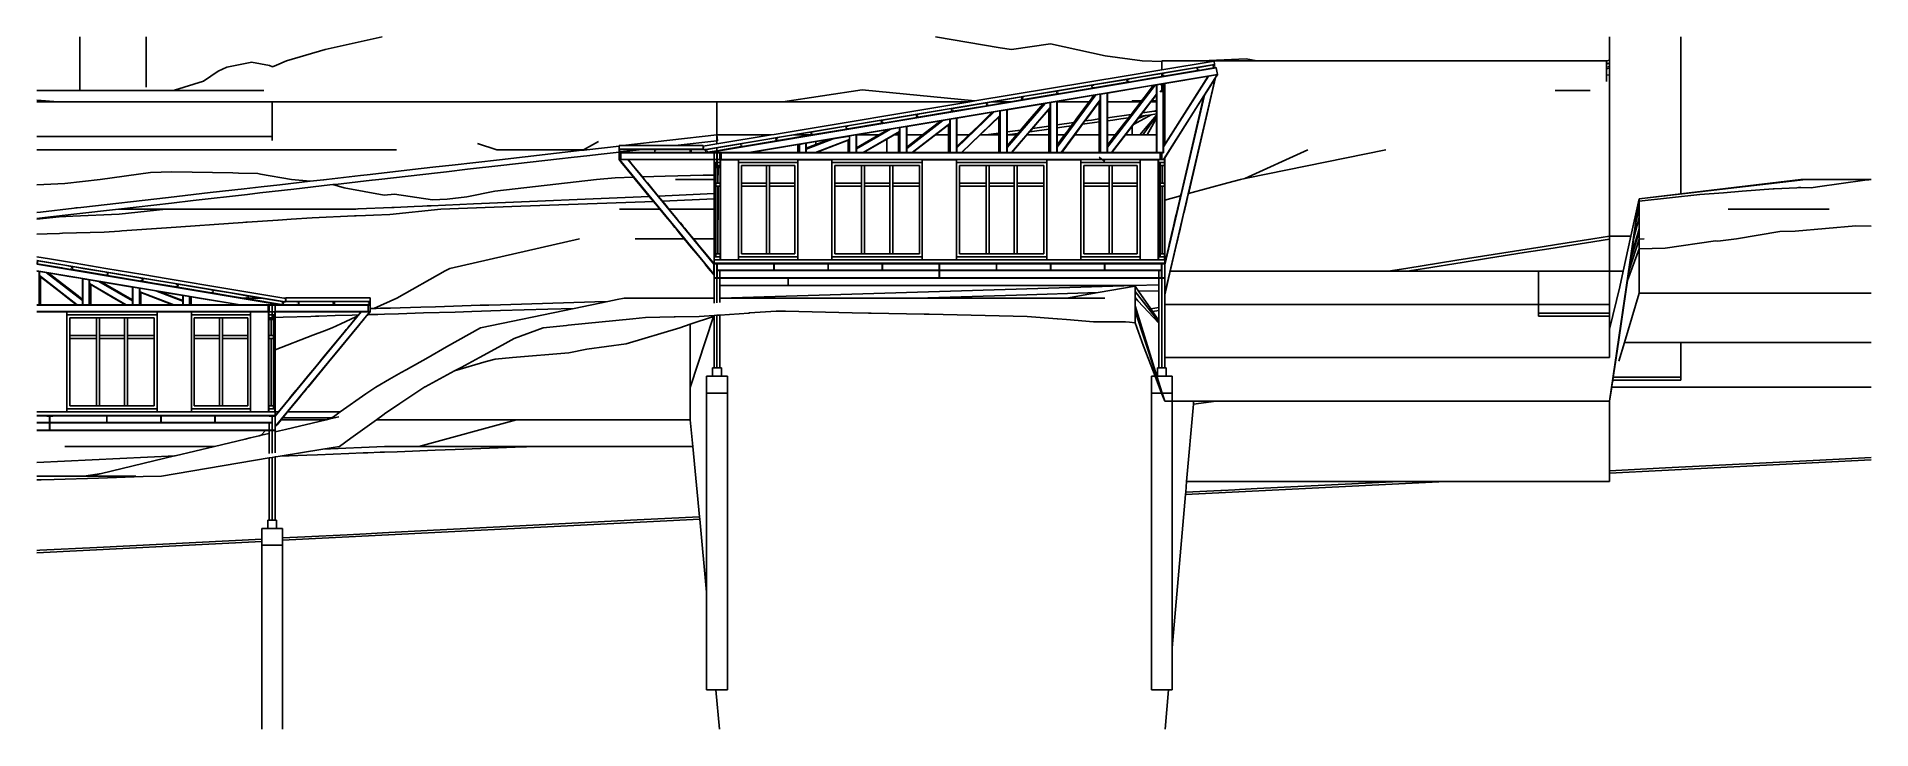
# Model space of a CAD drawing. Extents: x -30.9 to 30.9, y -11.7 to 11.7.
import ezdxf

# ---------------------------------------------------------------- set-up
doc = ezdxf.new("R2010")
doc.units = 0
doc.layers.get('0').update_dxf_attribs({"linetype": 'CONTINUOUS'})
doc.layers.add('SECTIONCUTEDGES', color=7, linetype='CONTINUOUS')

msp = doc.modelspace()

# ---------------------------------------------------------------- linework, layer by layer
for p, q in [((-29.476, 11.673), (-29.476, 11.645)), ((-29.476, 11.645), (-29.476, 11.501)), ((-29.476, 11.501), (-29.476, 11.339)), ((-29.476, 11.339), (-29.476, 11.211)), ((-29.476, 11.211), (-29.476, 10.97)), ((-27.236, 11.673), (-27.236, 9.973)), ((-22.507, 10.863), (-21.209, 11.239)), ((-21.209, 11.239), (-19.286, 11.673)), ((-0.625, 11.673), (1.554, 11.297)), ((1.554, 11.297), (1.938, 11.242)), ((1.938, 11.242), (3.254, 11.429)), ((3.254, 11.429), (5.098, 11.031)), ((22.107, 11.673), (22.107, 11.651)), ((22.107, 11.651), (22.107, 11.428)), ((22.107, 11.428), (22.107, 10.877)), ((24.509, 8.863), (24.509, 11.673)), ((-29.476, 10.97), (-29.476, 10.948)), ((-29.476, 10.948), (-29.476, 10.863)), ((-29.476, 10.863), (-29.476, 10.682)), ((-29.476, 10.682), (-29.476, 10.549)), ((-29.476, 10.549), (-29.476, 10.493)), ((-24.819, 10.511), (-24.518, 10.648)), ((-24.518, 10.648), (-23.729, 10.805)), ((-23.729, 10.805), (-23.686, 10.817)), ((-23.686, 10.817), (-23.078, 10.703)), ((-23.078, 10.703), (-22.982, 10.654)), ((-22.982, 10.654), (-22.851, 10.718)), ((-22.851, 10.718), (-22.507, 10.863)), ((8.806, 10.624), (-8.32, 7.769)), ((8.846, 10.62), (-8.261, 7.769)), ((5.098, 11.031), (6.343, 10.863)), ((6.343, 10.863), (7.007, 10.833)), ((7.171, 10.863), (7.007, 10.863)), ((7.007, 10.833), (7.007, 10.863)), ((7.007, 10.559), (7.007, 10.833)), ((7.06, 10.441), (8.195, 10.63)), ((8.211, 10.531), (7.077, 10.342)), ((8.36, 10.863), (7.171, 10.863)), ((8.244, 10.638), (8.739, 10.721)), ((8.756, 10.622), (8.261, 10.539)), ((8.36, 10.863), (9.849, 10.923)), ((9.851, 10.863), (8.36, 10.863)), ((8.788, 10.729), (8.788, 10.734)), ((8.806, 10.624), (8.805, 10.63)), ((8.845, 10.63), (8.806, 10.624)), ((8.846, 10.62), (8.845, 10.63)), ((8.883, 10.403), (8.846, 10.62)), ((9.849, 10.923), (10.214, 10.863)), ((10.214, 10.863), (9.851, 10.863)), ((10.941, 10.863), (10.214, 10.863)), ((12.151, 10.863), (10.941, 10.863)), ((19.551, 10.863), (12.151, 10.863)), ((22.007, 10.863), (19.551, 10.863)), ((22.007, 10.863), (22.107, 10.877)), ((22.007, 10.642), (22.007, 10.863)), ((22.021, 10.764), (22.007, 10.863)), ((22.007, 10.642), (22.107, 10.666)), ((22.007, 10.591), (22.007, 10.642)), ((22.107, 10.611), (22.007, 10.591)), ((22.007, 10.403), (22.007, 10.591)), ((22.021, 10.764), (22.107, 10.776)), ((22.107, 10.877), (22.107, 10.776)), ((22.107, 10.776), (22.107, 10.666)), ((22.107, 10.666), (22.107, 10.611)), ((22.107, 10.611), (22.107, 10.418)), ((-29.476, 10.493), (-29.476, 10.466)), ((-29.476, 10.466), (-29.476, 10.364)), ((-29.476, 10.364), (-29.476, 10.361)), ((-29.476, 10.361), (-29.476, 10.246)), ((-29.476, 10.246), (-29.476, 10.22)), ((-29.476, 10.22), (-29.476, 9.893)), ((-26.29, 9.868), (-25.31, 10.17)), ((-25.31, 10.17), (-24.819, 10.511)), ((8.883, 10.403), (-6.92, 7.769)), ((3.509, 9.849), (4.644, 10.038)), ((4.66, 9.939), (3.526, 9.75)), ((4.693, 10.046), (5.827, 10.235)), ((5.844, 10.137), (4.71, 9.948)), ((6.786, 10.044), (5.174, 7.95)), ((6.771, 10.041), (5.174, 7.966)), ((6.74, 10.036), (5.174, 8.002)), ((6.726, 10.034), (5.174, 9.775)), ((5.877, 10.243), (6.244, 10.305)), ((6.596, 10.262), (5.893, 10.145)), ((6.244, 10.305), (7.007, 10.432)), ((6.726, 10.034), (6.447, 9.671)), ((7.007, 10.33), (6.596, 10.262)), ((6.74, 10.036), (6.726, 10.034)), ((6.771, 10.041), (6.74, 10.036)), ((6.786, 10.044), (6.771, 10.041)), ((6.827, 10.05), (6.786, 10.044)), ((6.827, 10.05), (6.837, 10.052)), ((6.827, 9.736), (6.827, 10.05)), ((6.837, 10.052), (7.057, 10.089)), ((6.837, 7.769), (6.837, 10.052)), ((7.007, 10.432), (7.011, 10.433)), ((7.007, 10.33), (7.007, 10.432)), ((7.028, 10.334), (7.007, 10.33)), ((7.057, 10.089), (7.067, 10.09)), ((7.057, 10.067), (7.057, 10.089)), ((7.057, 9.837), (7.057, 10.057)), ((8.871, 10.391), (7.062, 7.539)), ((8.579, 10.342), (7.067, 7.959)), ((7.106, 10.097), (7.067, 10.09)), ((7.067, 10.087), (7.107, 10.094)), ((7.107, 10.094), (7.067, 10.087)), ((7.067, 10.087), (7.067, 10.09)), ((7.067, 10.087), (7.067, 10.087)), ((7.067, 10.067), (7.067, 10.087)), ((7.067, 9.837), (7.067, 10.057)), ((8.586, 10.344), (7.106, 10.097)), ((7.107, 10.094), (7.106, 10.097)), ((8.566, 10.34), (7.107, 8.04)), ((8.805, 10.268), (7.107, 3.02)), ((7.107, 8.04), (7.107, 10.094)), ((7.107, 10.094), (7.107, 10.094)), ((8.821, 10.293), (7.925, 6.469)), ((8.805, 10.268), (8.446, 9.703)), ((8.566, 10.34), (8.579, 10.342)), ((8.579, 10.342), (8.586, 10.343)), ((8.586, 10.343), (8.597, 10.345)), ((8.597, 10.345), (8.586, 10.344)), ((8.586, 10.344), (8.586, 10.343)), ((8.832, 10.385), (8.597, 10.345)), ((8.597, 10.345), (8.832, 10.384)), ((8.597, 10.345), (8.597, 10.345)), ((8.821, 10.293), (8.805, 10.268)), ((8.884, 10.393), (8.821, 10.293)), ((8.832, 10.384), (8.843, 10.386)), ((8.843, 10.386), (8.832, 10.385)), ((8.832, 10.385), (8.832, 10.384)), ((8.884, 10.393), (8.843, 10.386)), ((8.843, 10.386), (8.871, 10.391)), ((8.843, 10.386), (8.843, 10.386)), ((8.871, 10.391), (8.884, 10.393)), ((8.884, 10.393), (8.883, 10.403)), ((8.884, 10.393), (8.884, 10.393)), ((8.884, 10.393), (8.884, 10.393)), ((8.884, 10.393), (8.884, 10.393)), ((8.884, 10.393), (8.884, 10.393)), ((22.007, 10.376), (22.007, 10.403)), ((22.107, 10.392), (22.007, 10.376)), ((22.007, 10.235), (22.007, 10.376)), ((22.007, 10.226), (22.007, 10.235)), ((22.007, 10.165), (22.007, 10.226)), ((22.107, 10.418), (22.107, 10.392)), ((22.107, 10.392), (22.107, 10.256)), ((22.107, 10.256), (22.107, 10.247)), ((22.107, 10.247), (22.107, 10.041)), ((22.107, 10.041), (22.107, 9.863)), ((-30.419, 9.863), (-30.933, 9.863)), ((-30.933, 9.538), (-30.211, 9.48)), ((-30.211, 9.48), (-30.933, 9.48)), ((-29.529, 9.863), (-30.419, 9.863)), ((-27.211, 9.48), (-30.211, 9.48)), ((-29.476, 9.863), (-29.529, 9.863)), ((-29.476, 9.893), (-29.476, 9.891)), ((-29.476, 9.891), (-29.476, 9.863)), ((-27.884, 9.863), (-29.476, 9.863)), ((-27.789, 9.863), (-27.884, 9.863)), ((-27.299, 9.863), (-27.789, 9.863)), ((-26.929, 9.863), (-27.299, 9.863)), ((-26.119, 9.48), (-27.211, 9.48)), ((-26.599, 9.863), (-26.929, 9.863)), ((-26.302, 9.863), (-26.599, 9.863)), ((-26.302, 9.863), (-26.294, 9.866)), ((-26.299, 9.863), (-26.302, 9.863)), ((-25.699, 9.863), (-26.299, 9.863)), ((-26.294, 9.866), (-26.29, 9.868)), ((-24.79, 9.48), (-26.119, 9.48)), ((-25.169, 9.863), (-25.699, 9.863)), ((-24.649, 9.863), (-25.169, 9.863)), ((-23.451, 9.48), (-24.79, 9.48)), ((-23.279, 9.863), (-24.649, 9.863)), ((-22.993, 9.48), (-23.451, 9.48)), ((-22.993, 8.311), (-22.993, 9.48)), ((-22.532, 9.48), (-22.993, 9.48)), ((-20.946, 9.48), (-22.532, 9.48)), ((-19.901, 9.48), (-20.946, 9.48)), ((-19.189, 9.48), (-19.901, 9.48)), ((-15.307, 9.48), (-19.189, 9.48)), ((-14.319, 9.48), (-15.307, 9.48)), ((-13.527, 9.48), (-14.319, 9.48)), ((-12.37, 9.48), (-13.527, 9.48)), ((-8.877, 9.48), (-12.37, 9.48)), ((-7.993, 9.48), (-8.877, 9.48)), ((-7.993, 8.376), (-7.993, 9.48)), ((-7.059, 9.48), (-7.993, 9.48)), ((-6.044, 9.48), (-7.059, 9.48)), ((-5.776, 9.48), (-6.044, 9.48)), ((-5.776, 9.48), (-3.101, 9.881)), ((-5.038, 9.48), (-5.776, 9.48)), ((0.534, 9.48), (-5.038, 9.48)), ((-3.101, 9.881), (0.703, 9.509)), ((-0.042, 9.257), (1.093, 9.446)), ((1.109, 9.347), (-0.025, 9.158)), ((1.142, 9.454), (1.298, 9.48)), ((1.907, 9.48), (1.159, 9.356)), ((1.298, 9.48), (2.276, 9.643)), ((1.907, 9.48), (1.298, 9.48)), ((3.072, 9.425), (1.789, 7.938)), ((3.057, 9.422), (1.789, 7.953)), ((3.025, 9.417), (1.789, 7.984)), ((3.01, 9.414), (1.789, 9.211)), ((2.293, 9.545), (1.907, 9.48)), ((3.242, 9.284), (1.935, 7.769)), ((2.326, 9.652), (3.46, 9.841)), ((3.477, 9.742), (2.342, 9.553)), ((3.01, 9.414), (2.494, 8.816)), ((3.025, 9.417), (3.01, 9.414)), ((3.057, 9.422), (3.025, 9.417)), ((3.072, 9.425), (3.057, 9.422)), ((3.242, 9.453), (3.072, 9.425)), ((3.242, 9.453), (3.251, 9.455)), ((3.242, 9.284), (3.242, 9.453)), ((3.242, 9.269), (3.242, 9.284)), ((3.251, 9.455), (3.472, 9.491)), ((3.251, 7.769), (3.251, 9.455)), ((3.472, 9.491), (3.482, 9.493)), ((3.472, 7.769), (3.472, 9.491)), ((4.778, 9.709), (3.482, 7.955)), ((4.764, 9.707), (3.482, 7.971)), ((4.732, 9.701), (3.482, 8.009)), ((3.597, 9.512), (3.482, 9.493)), ((3.482, 9.48), (3.482, 9.493)), ((4.398, 9.48), (3.482, 9.48)), ((3.482, 8.869), (3.482, 9.48)), ((4.718, 9.699), (3.597, 9.512)), ((4.934, 9.55), (3.619, 7.769)), ((4.557, 9.48), (4.112, 8.879)), ((4.557, 9.48), (4.398, 9.48)), ((4.894, 9.479), (4.455, 8.884)), ((4.565, 9.492), (4.557, 9.48)), ((4.623, 9.569), (4.565, 9.492)), ((4.718, 9.699), (4.623, 9.569)), ((4.732, 9.701), (4.718, 9.699)), ((4.764, 9.707), (4.732, 9.701)), ((4.778, 9.709), (4.764, 9.707)), ((4.934, 9.735), (4.778, 9.709)), ((4.904, 9.492), (4.894, 9.479)), ((4.894, 8.9), (4.894, 9.479)), ((4.934, 9.533), (4.904, 9.492)), ((4.904, 7.769), (4.904, 9.492)), ((4.934, 9.735), (4.944, 9.737)), ((4.934, 9.55), (4.934, 9.735)), ((4.934, 9.533), (4.934, 9.55)), ((4.934, 7.769), (4.934, 9.533)), ((4.944, 9.737), (5.164, 9.773)), ((4.944, 7.769), (4.944, 9.737)), ((5.164, 9.773), (5.174, 9.775)), ((5.164, 7.769), (5.164, 9.773)), ((5.174, 9.6), (5.174, 9.775)), ((5.174, 9.535), (5.174, 9.6)), ((5.174, 9.48), (5.174, 9.535)), ((6.007, 9.48), (5.174, 9.48)), ((5.174, 8.939), (5.174, 9.48)), ((6.827, 9.736), (5.313, 7.769)), ((6.3, 9.48), (5.969, 9.051)), ((6.323, 9.51), (6.007, 9.509)), ((6.007, 9.509), (6.007, 9.48)), ((6.116, 9.48), (6.007, 9.48)), ((6.3, 9.48), (6.116, 9.48)), ((6.323, 9.51), (6.3, 9.48)), ((6.408, 9.621), (6.323, 9.51)), ((6.643, 9.48), (6.353, 9.105)), ((6.447, 9.671), (6.408, 9.621)), ((6.667, 9.512), (6.643, 9.48)), ((6.827, 9.48), (6.643, 9.48)), ((6.77, 9.646), (6.667, 9.512)), ((6.827, 9.513), (6.667, 9.512)), ((6.805, 9.691), (6.77, 9.646)), ((6.827, 9.72), (6.805, 9.691)), ((6.827, 9.72), (6.827, 9.736)), ((6.827, 9.693), (6.827, 9.72)), ((6.827, 9.65), (6.827, 9.693)), ((6.827, 9.513), (6.827, 9.65)), ((6.827, 9.48), (6.827, 9.513)), ((6.827, 9.187), (6.827, 9.48)), ((7.057, 7.769), (7.057, 9.827)), ((7.067, 7.977), (7.067, 9.827)), ((8.446, 9.703), (7.107, 3.986)), ((8.43, 9.678), (7.107, 7.592)), ((8.43, 9.678), (7.656, 6.376)), ((8.446, 9.703), (8.43, 9.678)), ((20.275, 9.863), (20.327, 9.863)), ((20.327, 9.863), (20.751, 9.863)), ((21.451, 9.863), (20.751, 9.863)), ((22.107, 9.863), (22.107, 9.374)), ((22.107, 9.374), (22.107, 9.327)), ((22.107, 9.327), (22.107, 9.004)), ((-3.593, 8.665), (-2.458, 8.854)), ((-2.442, 8.756), (-3.576, 8.567)), ((-2.409, 8.863), (-1.275, 9.052)), ((-1.258, 8.953), (-2.392, 8.764)), ((-0.374, 8.85), (-1.596, 7.908)), ((-0.394, 8.847), (-1.596, 7.921)), ((-0.425, 8.842), (-1.596, 7.939)), ((-0.445, 8.838), (-1.596, 8.647)), ((-0.143, 8.75), (-1.415, 7.769)), ((-1.225, 9.06), (-0.091, 9.249)), ((-0.074, 9.15), (-1.209, 8.961)), ((-0.445, 8.838), (-0.816, 8.552)), ((-0.425, 8.842), (-0.445, 8.838)), ((-0.394, 8.847), (-0.425, 8.842)), ((-0.374, 8.85), (-0.394, 8.847)), ((-0.143, 8.889), (-0.374, 8.85)), ((-0.183, 8.706), (-0.333, 8.591)), ((-0.174, 8.714), (-0.183, 8.706)), ((-0.183, 8.603), (-0.183, 8.706)), ((-0.143, 8.737), (-0.174, 8.714)), ((-0.174, 7.769), (-0.174, 8.714)), ((-0.134, 8.89), (-0.143, 8.889)), ((-0.143, 8.75), (-0.143, 8.889)), ((-0.143, 8.737), (-0.143, 8.75)), ((-0.143, 7.769), (-0.143, 8.737)), ((0.087, 8.927), (-0.134, 8.89)), ((-0.134, 7.769), (-0.134, 8.89)), ((0.097, 8.929), (0.087, 8.927)), ((0.087, 7.769), (0.087, 8.927)), ((1.357, 9.139), (0.097, 7.922)), ((1.34, 9.136), (0.097, 7.936)), ((1.309, 9.131), (0.097, 7.961)), ((1.292, 9.128), (0.097, 8.929)), ((0.097, 8.625), (0.097, 8.929)), ((1.549, 9.018), (0.255, 7.769)), ((0.832, 8.684), (0.499, 8.363)), ((1.292, 9.128), (0.832, 8.684)), ((1.252, 8.717), (0.885, 8.363)), ((1.509, 8.965), (1.252, 8.717)), ((1.309, 9.131), (1.292, 9.128)), ((1.34, 9.136), (1.309, 9.131)), ((1.357, 9.139), (1.34, 9.136)), ((1.549, 9.171), (1.357, 9.139)), ((1.519, 8.975), (1.509, 8.965)), ((1.509, 8.738), (1.509, 8.965)), ((1.509, 8.424), (1.509, 8.738)), ((1.549, 9.004), (1.519, 8.975)), ((1.519, 7.769), (1.519, 8.975)), ((1.559, 9.172), (1.549, 9.171)), ((1.549, 9.018), (1.549, 9.171)), ((1.549, 9.004), (1.549, 9.018)), ((1.549, 7.769), (1.549, 9.004)), ((1.779, 9.209), (1.559, 9.172)), ((1.559, 7.769), (1.559, 9.172)), ((1.789, 9.211), (1.779, 9.209)), ((1.779, 7.769), (1.779, 9.209)), ((1.789, 8.76), (1.789, 9.211)), ((1.789, 8.463), (1.789, 8.76)), ((2.494, 8.816), (2.244, 8.527)), ((2.877, 8.847), (2.651, 8.584)), ((2.651, 8.584), (3.202, 8.662)), ((3.202, 9.223), (2.877, 8.847)), ((3.211, 9.234), (3.202, 9.223)), ((3.202, 8.865), (3.202, 9.223)), ((3.202, 8.863), (3.202, 8.865)), ((3.202, 8.662), (3.202, 8.863)), ((3.202, 8.561), (3.202, 8.662)), ((3.242, 9.269), (3.211, 9.234)), ((3.211, 7.769), (3.211, 9.234)), ((3.242, 7.769), (3.242, 9.269)), ((3.482, 8.863), (3.482, 8.869)), ((3.482, 8.701), (3.482, 8.863)), ((3.482, 8.701), (4.039, 8.779)), ((3.482, 8.6), (3.482, 8.701)), ((3.482, 8.6), (3.956, 8.667)), ((3.956, 8.667), (3.836, 8.505)), ((4.039, 8.779), (3.956, 8.667)), ((4.101, 8.863), (4.039, 8.779)), ((4.112, 8.879), (4.101, 8.863)), ((4.333, 8.72), (4.216, 8.562)), ((4.416, 8.832), (4.333, 8.72)), ((4.333, 8.72), (4.894, 8.799)), ((4.416, 8.832), (4.636, 8.863)), ((4.439, 8.863), (4.416, 8.832)), ((4.455, 8.884), (4.439, 8.863)), ((4.636, 8.863), (4.824, 8.89)), ((4.824, 8.89), (4.894, 8.9)), ((4.894, 8.799), (4.894, 8.9)), ((4.894, 8.664), (4.894, 8.799)), ((4.894, 8.363), (4.894, 8.664)), ((5.174, 8.939), (5.969, 9.051)), ((5.174, 8.838), (5.174, 8.939)), ((5.174, 8.838), (5.354, 8.863)), ((5.174, 8.706), (5.174, 8.838)), ((5.174, 8.363), (5.174, 8.706)), ((5.354, 8.863), (5.63, 8.902)), ((5.773, 8.796), (5.44, 8.363)), ((5.63, 8.902), (5.882, 8.937)), ((5.825, 8.863), (5.773, 8.796)), ((5.857, 8.905), (5.825, 8.863)), ((5.882, 8.937), (5.857, 8.905)), ((5.969, 9.051), (5.882, 8.937)), ((6.052, 8.713), (6.007, 8.654)), ((6.644, 9.044), (6.052, 8.713)), ((6.207, 8.914), (6.052, 8.713)), ((6.455, 9.018), (6.207, 8.914)), ((6.235, 8.951), (6.207, 8.914)), ((6.235, 8.951), (6.383, 9.008)), ((6.266, 8.991), (6.235, 8.951)), ((6.353, 9.105), (6.266, 8.991)), ((6.266, 8.991), (6.383, 9.008)), ((6.827, 9.031), (6.271, 8.363)), ((6.353, 9.105), (6.75, 9.16)), ((6.827, 8.999), (6.368, 8.363)), ((6.383, 9.008), (6.455, 9.018)), ((6.455, 9.018), (6.644, 9.044)), ((6.517, 8.363), (6.827, 8.923)), ((6.644, 9.044), (6.827, 9.07)), ((6.827, 9.187), (6.75, 9.16)), ((6.75, 9.16), (6.797, 9.167)), ((6.797, 9.167), (6.827, 9.179)), ((6.797, 9.167), (6.821, 9.17)), ((6.827, 9.173), (6.821, 9.17)), ((6.821, 9.17), (6.827, 9.171)), ((6.827, 9.179), (6.827, 9.187)), ((6.827, 9.173), (6.827, 9.179)), ((6.827, 9.171), (6.827, 9.173)), ((6.827, 9.07), (6.827, 9.171)), ((6.827, 9.031), (6.827, 9.07)), ((6.827, 8.999), (6.827, 9.031)), ((6.827, 8.923), (6.827, 8.999)), ((6.827, 8.363), (6.827, 8.923)), ((22.107, 9.004), (22.107, 8.951)), ((22.107, 8.951), (22.107, 8.922)), ((22.107, 8.922), (22.107, 8.863)), ((22.107, 8.863), (22.107, 8.286)), ((24.509, 8.739), (24.509, 8.863)), ((24.509, 7.863), (24.509, 8.739)), ((-30.887, 8.311), (-30.933, 8.311)), ((-29.733, 8.311), (-30.887, 8.311)), ((-22.993, 8.311), (-29.733, 8.311)), ((-22.993, 8.17), (-22.993, 8.311)), ((-15.419, 7.863), (-16.069, 8.078)), ((-12.489, 7.863), (-11.992, 8.137)), ((-7.993, 8.363), (-11.165, 8.002)), ((-9.399, 8.002), (-7.993, 8.162)), ((-7.993, 8.363), (-6.169, 8.363)), ((-7.993, 8.363), (-7.971, 8.165)), ((-7.993, 8.162), (-7.993, 8.363)), ((-7.971, 8.165), (-7.993, 8.162)), ((-7.993, 8.059), (-7.993, 8.162)), ((-7.993, 7.932), (-7.193, 8.065)), ((-7.144, 8.073), (-6.009, 8.262)), ((-5.993, 8.164), (-7.127, 7.975)), ((-5.96, 8.271), (-5.404, 8.363)), ((-4.809, 8.361), (-5.943, 8.172)), ((-5.404, 8.363), (-5.286, 8.383)), ((-5.404, 8.363), (-4.809, 8.363)), ((-5.286, 8.383), (-4.826, 8.46)), ((-5.211, 8.044), (-5.221, 8.042)), ((-4.991, 8.081), (-5.211, 8.044)), ((-5.211, 7.769), (-5.211, 8.044)), ((-4.981, 8.082), (-4.991, 8.081)), ((-4.991, 7.769), (-4.991, 8.081)), ((-4.075, 8.233), (-4.981, 7.887)), ((-4.124, 8.225), (-4.981, 7.898)), ((-4.146, 8.222), (-4.981, 7.903)), ((-4.663, 8.135), (-4.981, 8.082)), ((-4.981, 7.913), (-4.981, 8.082)), ((-4.776, 8.468), (-3.642, 8.657)), ((-4.668, 8.385), (-4.76, 8.369)), ((-3.528, 8.207), (-4.672, 7.769)), ((-3.625, 8.558), (-4.668, 8.385)), ((-4.195, 8.213), (-4.663, 8.034)), ((-4.195, 8.213), (-4.663, 8.135)), ((-4.663, 8.034), (-4.663, 8.135)), ((-3.568, 8.181), (-4.645, 7.769)), ((-4.146, 8.222), (-4.195, 8.213)), ((-4.124, 8.225), (-4.146, 8.222)), ((-4.075, 8.233), (-4.124, 8.225)), ((-3.528, 8.325), (-4.075, 8.233)), ((-3.559, 8.185), (-3.568, 8.181)), ((-3.568, 7.769), (-3.568, 8.181)), ((-3.528, 8.196), (-3.559, 8.185)), ((-3.559, 7.769), (-3.559, 8.185)), ((-3.519, 8.326), (-3.528, 8.325)), ((-3.528, 8.207), (-3.528, 8.325)), ((-3.528, 8.196), (-3.528, 8.207)), ((-3.528, 7.769), (-3.528, 8.196)), ((-3.298, 8.363), (-3.519, 8.326)), ((-3.519, 7.769), (-3.519, 8.326)), ((-3.288, 8.365), (-3.298, 8.363)), ((-3.298, 7.769), (-3.298, 8.363)), ((-2.146, 8.555), (-3.288, 7.896)), ((-2.174, 8.55), (-3.288, 7.908)), ((-2.203, 8.546), (-3.288, 7.92)), ((-3.082, 8.399), (-3.288, 8.365)), ((-3.288, 8.363), (-3.288, 8.365)), ((-3.288, 8.363), (-2.538, 8.363)), ((-2.538, 8.363), (-3.288, 7.931)), ((-3.288, 7.931), (-3.288, 8.363)), ((-2.23, 8.541), (-3.082, 8.399)), ((-1.836, 8.479), (-3.068, 7.769)), ((-2.261, 8.223), (-3.048, 7.769)), ((-2.507, 8.381), (-2.538, 8.363)), ((-2.434, 8.424), (-2.507, 8.381)), ((-2.23, 8.541), (-2.434, 8.424)), ((-2.018, 8.363), (-2.261, 8.223)), ((-2.261, 7.769), (-2.261, 8.223)), ((-2.203, 8.546), (-2.23, 8.541)), ((-2.174, 8.55), (-2.203, 8.546)), ((-2.146, 8.555), (-2.174, 8.55)), ((-1.836, 8.607), (-2.146, 8.555)), ((-1.876, 8.445), (-2.018, 8.363)), ((-1.876, 8.363), (-2.018, 8.363)), ((-1.866, 8.451), (-1.876, 8.445)), ((-1.876, 8.363), (-1.876, 8.445)), ((-1.876, 7.769), (-1.876, 8.363)), ((-1.836, 8.468), (-1.866, 8.451)), ((-1.866, 7.769), (-1.866, 8.451)), ((-1.826, 8.608), (-1.836, 8.607)), ((-1.836, 8.479), (-1.836, 8.607)), ((-1.836, 8.468), (-1.836, 8.479)), ((-1.836, 7.769), (-1.836, 8.468)), ((-1.606, 8.645), (-1.826, 8.608)), ((-1.826, 7.769), (-1.826, 8.608)), ((-1.596, 8.647), (-1.606, 8.645)), ((-1.606, 7.769), (-1.606, 8.645)), ((-1.596, 8.49), (-1.596, 8.647)), ((-1.596, 8.363), (-1.596, 8.49)), ((-1.062, 8.363), (-1.596, 8.363)), ((-1.062, 8.363), (-1.596, 7.952)), ((-1.596, 7.952), (-1.596, 8.363)), ((-0.629, 8.363), (-1.399, 7.769)), ((-0.816, 8.552), (-1.062, 8.363)), ((-0.333, 8.591), (-0.629, 8.363)), ((-0.183, 8.363), (-0.629, 8.363)), ((-0.183, 8.363), (-0.183, 8.603)), ((-0.183, 7.769), (-0.183, 8.363)), ((0.097, 8.363), (0.097, 8.625)), ((0.499, 8.363), (0.097, 8.363)), ((0.499, 8.363), (0.097, 7.975)), ((0.097, 7.975), (0.097, 8.363)), ((0.885, 8.363), (0.269, 7.769)), ((1.078, 8.363), (0.885, 8.363)), ((1.078, 8.363), (1.509, 8.424)), ((1.509, 8.363), (1.078, 8.363)), ((1.509, 8.363), (1.509, 8.424)), ((1.509, 7.769), (1.509, 8.363)), ((1.789, 8.463), (2.244, 8.527)), ((1.789, 8.363), (1.789, 8.463)), ((2.103, 8.363), (1.789, 7.999)), ((1.789, 7.999), (1.789, 8.363)), ((1.797, 8.363), (1.789, 8.363)), ((1.797, 8.363), (2.145, 8.412)), ((2.103, 8.363), (1.797, 8.363)), ((2.46, 8.363), (1.948, 7.769)), ((2.145, 8.412), (2.103, 8.363)), ((2.244, 8.527), (2.145, 8.412)), ((2.552, 8.469), (2.46, 8.363)), ((2.896, 8.363), (2.46, 8.363)), ((2.651, 8.584), (2.552, 8.469)), ((2.552, 8.469), (3.202, 8.561)), ((3.202, 8.363), (2.896, 8.363)), ((3.202, 8.409), (3.202, 8.561)), ((3.202, 8.363), (3.202, 8.409)), ((3.202, 7.769), (3.202, 8.363)), ((3.482, 8.451), (3.482, 8.6)), ((3.482, 8.363), (3.482, 8.451)), ((3.731, 8.363), (3.482, 8.363)), ((3.731, 8.363), (3.482, 8.025)), ((3.482, 8.025), (3.482, 8.363)), ((4.07, 8.363), (3.631, 7.769)), ((3.836, 8.505), (3.731, 8.363)), ((4.216, 8.562), (4.07, 8.363)), ((4.894, 8.363), (4.07, 8.363)), ((4.894, 7.769), (4.894, 8.363)), ((5.44, 8.363), (5.174, 8.363)), ((5.44, 8.363), (5.174, 8.018)), ((5.174, 8.018), (5.174, 8.363)), ((5.783, 8.363), (5.326, 7.769)), ((6.007, 8.654), (5.783, 8.363)), ((6.007, 8.363), (5.783, 8.363)), ((6.007, 8.654), (6.007, 8.363)), ((6.271, 8.363), (6.007, 8.363)), ((6.368, 8.363), (6.271, 8.363)), ((6.517, 8.363), (6.368, 8.363)), ((6.827, 8.363), (6.517, 8.363)), ((6.827, 7.769), (6.827, 8.363)), ((22.107, 8.286), (22.107, 7.863)), ((-30.489, 7.863), (-30.933, 7.863)), ((-27.969, 7.863), (-30.489, 7.863)), ((-25.039, 7.863), (-27.969, 7.863)), ((-24.139, 7.863), (-25.039, 7.863)), ((-23.709, 7.863), (-24.139, 7.863)), ((-22.379, 7.863), (-23.709, 7.863)), ((-20.489, 7.863), (-22.379, 7.863)), ((-18.799, 7.863), (-20.489, 7.863)), ((-15.332, 7.527), (-16.918, 7.346)), ((-14.909, 7.863), (-15.419, 7.863)), ((-12.536, 7.846), (-15.332, 7.527)), ((-13.308, 7.556), (-15.281, 7.332)), ((-12.489, 7.863), (-14.909, 7.863)), ((-12.907, 7.602), (-13.308, 7.556)), ((-12.275, 7.674), (-12.907, 7.602)), ((-12.513, 7.848), (-12.536, 7.846)), ((-12.477, 7.852), (-12.513, 7.848)), ((-12.461, 7.854), (-12.477, 7.852)), ((-12.382, 7.863), (-12.461, 7.854)), ((-11.293, 7.987), (-12.382, 7.863)), ((-12, 7.705), (-12.275, 7.674)), ((-11.293, 7.786), (-12, 7.705)), ((-11.296, 7.529), (-11.293, 7.529)), ((-11.24, 7.46), (-11.296, 7.529)), ((-11.293, 7.876), (-11.293, 7.882)), ((-11.293, 7.876), (-10.502, 7.876)), ((-11.293, 7.759), (-11.293, 7.539)), ((-11.248, 7.791), (-11.288, 7.787)), ((-8.096, 3.663), (-11.284, 7.529)), ((-10.615, 7.863), (-11.243, 7.792)), ((-10.811, 6.94), (-11.24, 7.46)), ((-10.093, 7.769), (-11.173, 7.769)), ((-8.093, 7.759), (-11.173, 7.759)), ((-8.093, 7.539), (-11.173, 7.539)), ((-10.998, 7.529), (-11.173, 7.529)), ((-10.998, 7.529), (-10.985, 7.529)), ((-8.096, 4.009), (-10.998, 7.529)), ((-8.093, 7.529), (-10.985, 7.529)), ((-10.816, 7.324), (-10.985, 7.529)), ((-10.502, 7.876), (-10.615, 7.863)), ((-10.502, 7.876), (-8.457, 7.876)), ((-8.893, 7.769), (-10.043, 7.769)), ((-8.36, 7.769), (-8.843, 7.769)), ((-8.457, 7.876), (-8.457, 7.882)), ((-8.434, 7.863), (-8.434, 7.864)), ((-8.433, 7.858), (-8.434, 7.863)), ((-8.433, 7.858), (-8.404, 7.863)), ((-8.404, 7.863), (-8.377, 7.868)), ((-8.32, 7.769), (-8.36, 7.769)), ((-8.327, 7.876), (-7.993, 7.932)), ((-8.261, 7.769), (-8.32, 7.769)), ((-7.993, 7.83), (-8.311, 7.777)), ((-8.093, 7.769), (-8.261, 7.769)), ((-8.093, 7.539), (-8.093, 7.753)), ((-8.093, 7.529), (-8.093, 7.539)), ((-8.093, 7.525), (-8.093, 7.529)), ((-8.083, 7.525), (-8.093, 7.525)), ((-8.093, 7.525), (-8.093, 7.285)), ((-8.083, 7.285), (-8.083, 7.429)), ((-7.176, 7.967), (-7.993, 7.83)), ((-7.993, 7.863), (-7.993, 7.932)), ((-7.993, 7.83), (-7.993, 7.863)), ((-7.853, 7.769), (-7.893, 7.769)), ((-7.853, 7.759), (-7.893, 7.759)), ((-7.893, 7.539), (-7.893, 7.753)), ((-7.893, 7.529), (-7.893, 7.539)), ((-7.853, 7.539), (-7.893, 7.539)), ((-7.883, 7.529), (-7.853, 7.529)), ((-7.873, 7.525), (-7.883, 7.525)), ((-7.873, 4.155), (-7.873, 7.525)), ((-7.873, 7.525), (-7.268, 7.525)), ((-7.853, 7.769), (-7.853, 7.759)), ((-6.92, 7.769), (-7.853, 7.769)), ((-7.853, 7.759), (-7.853, 7.539)), ((6.947, 7.759), (-7.853, 7.759)), ((-7.853, 7.539), (-7.853, 7.529)), ((6.947, 7.539), (-7.853, 7.539)), ((-7.853, 7.529), (6.897, 7.529)), ((-7.268, 7.525), (-7.268, 7.429)), ((-7.268, 4.255), (-7.268, 7.429)), ((-7.268, 7.429), (-5.268, 7.429)), ((-7.268, 7.429), (-5.268, 7.429)), ((-7.268, 4.255), (-7.268, 7.429)), ((-6.86, 7.769), (-6.92, 7.769)), ((-5.261, 8.036), (-6.86, 7.769)), ((-5.261, 7.769), (-6.86, 7.769)), ((-5.268, 7.525), (-4.118, 7.525)), ((-5.268, 7.429), (-5.268, 7.525)), ((-5.268, 4.255), (-5.268, 7.429)), ((-5.268, 7.429), (-5.268, 4.255)), ((-5.251, 8.037), (-5.261, 8.036)), ((-5.261, 7.769), (-5.261, 8.036)), ((-5.251, 7.769), (-5.261, 7.769)), ((-5.221, 8.042), (-5.251, 8.037)), ((-5.251, 7.769), (-5.251, 8.037)), ((-5.221, 7.769), (-5.251, 7.769)), ((-5.221, 7.769), (-5.221, 8.042)), ((-5.221, 7.769), (-5.211, 7.769)), ((-4.991, 7.769), (-5.211, 7.769)), ((-4.991, 7.769), (-4.981, 7.769)), ((-4.663, 8.034), (-4.981, 7.913)), ((-4.981, 7.903), (-4.981, 7.913)), ((-4.981, 7.898), (-4.981, 7.903)), ((-4.981, 7.898), (-4.981, 7.887)), ((-4.981, 7.769), (-4.981, 7.887)), ((-4.672, 7.769), (-4.981, 7.769)), ((-4.672, 7.769), (-4.645, 7.769)), ((-3.568, 7.769), (-4.645, 7.769)), ((-4.118, 7.525), (-4.118, 7.429)), ((-4.118, 7.429), (-1.068, 7.429)), ((-4.118, 4.255), (-4.118, 7.429)), ((-3.559, 7.769), (-3.568, 7.769)), ((-3.528, 7.769), (-3.559, 7.769)), ((-3.528, 7.769), (-3.519, 7.769)), ((-3.298, 7.769), (-3.519, 7.769)), ((-3.298, 7.769), (-3.288, 7.769)), ((-3.288, 7.92), (-3.288, 7.931)), ((-3.288, 7.908), (-3.288, 7.92)), ((-3.288, 7.908), (-3.288, 7.896)), ((-3.288, 7.769), (-3.288, 7.896)), ((-3.068, 7.769), (-3.288, 7.769)), ((-3.068, 7.769), (-3.048, 7.769)), ((-2.261, 7.769), (-3.048, 7.769)), ((-1.876, 7.769), (-2.261, 7.769)), ((-1.866, 7.769), (-1.876, 7.769)), ((-1.836, 7.769), (-1.866, 7.769)), ((-1.836, 7.769), (-1.826, 7.769)), ((-1.606, 7.769), (-1.826, 7.769)), ((-1.606, 7.769), (-1.596, 7.769)), ((-1.596, 7.939), (-1.596, 7.952)), ((-1.596, 7.921), (-1.596, 7.939)), ((-1.596, 7.921), (-1.596, 7.908)), ((-1.596, 7.769), (-1.596, 7.908)), ((-1.415, 7.769), (-1.596, 7.769)), ((-1.415, 7.769), (-1.399, 7.769)), ((-0.183, 7.769), (-1.399, 7.769)), ((-1.068, 7.525), (0.082, 7.525)), ((-1.068, 7.429), (-1.068, 7.525)), ((-1.068, 4.255), (-1.068, 7.429)), ((-0.174, 7.769), (-0.183, 7.769)), ((-0.143, 7.769), (-0.174, 7.769)), ((-0.143, 7.769), (-0.134, 7.769)), ((0.087, 7.769), (-0.134, 7.769)), ((0.082, 7.525), (0.082, 7.429)), ((0.082, 4.255), (0.082, 7.429)), ((0.082, 7.429), (3.132, 7.429)), ((0.087, 7.769), (0.097, 7.769)), ((0.097, 7.961), (0.097, 7.975)), ((0.097, 7.936), (0.097, 7.961)), ((0.097, 7.936), (0.097, 7.922)), ((0.097, 7.769), (0.097, 7.922)), ((0.255, 7.769), (0.097, 7.769)), ((0.255, 7.769), (0.269, 7.769)), ((1.509, 7.769), (0.269, 7.769)), ((1.519, 7.769), (1.509, 7.769)), ((1.549, 7.769), (1.519, 7.769)), ((1.549, 7.769), (1.559, 7.769)), ((1.779, 7.769), (1.559, 7.769)), ((1.779, 7.769), (1.789, 7.769)), ((1.789, 7.984), (1.789, 7.999)), ((1.789, 7.953), (1.789, 7.984)), ((1.789, 7.953), (1.789, 7.938)), ((1.789, 7.769), (1.789, 7.938)), ((1.935, 7.769), (1.789, 7.769)), ((1.935, 7.769), (1.948, 7.769)), ((3.202, 7.769), (1.948, 7.769)), ((3.132, 7.525), (4.282, 7.525)), ((3.132, 7.429), (3.132, 7.525)), ((3.132, 4.255), (3.132, 7.429)), ((3.211, 7.769), (3.202, 7.769)), ((3.242, 7.769), (3.211, 7.769)), ((3.242, 7.769), (3.251, 7.769)), ((3.472, 7.769), (3.251, 7.769)), ((3.472, 7.769), (3.482, 7.769)), ((3.482, 8.009), (3.482, 8.025)), ((3.482, 7.971), (3.482, 8.009)), ((3.482, 7.971), (3.482, 7.955)), ((3.482, 7.769), (3.482, 7.955)), ((3.619, 7.769), (3.482, 7.769)), ((3.619, 7.769), (3.631, 7.769)), ((4.894, 7.769), (3.631, 7.769)), ((4.282, 7.525), (4.282, 7.429)), ((4.282, 4.255), (4.282, 7.429)), ((4.282, 7.429), (6.282, 7.429)), ((4.904, 7.769), (4.894, 7.769)), ((4.898, 7.608), (4.987, 7.539)), ((4.934, 7.769), (4.904, 7.769)), ((4.934, 7.769), (4.944, 7.769)), ((5.164, 7.769), (4.944, 7.769)), ((5, 7.529), (5.088, 7.461)), ((5, 7.529), (5.088, 7.461)), ((5, 7.529), (5.088, 7.461)), ((5, 7.529), (5.088, 7.461)), ((5.164, 7.769), (5.174, 7.769)), ((5.174, 8.002), (5.174, 8.018)), ((5.174, 7.966), (5.174, 8.002)), ((5.174, 7.966), (5.174, 7.95)), ((5.174, 7.769), (5.174, 7.95)), ((5.313, 7.769), (5.174, 7.769)), ((5.313, 7.769), (5.326, 7.769)), ((6.827, 7.769), (5.326, 7.769)), ((6.282, 7.525), (6.887, 7.525)), ((6.282, 7.429), (6.282, 7.525)), ((6.282, 4.255), (6.282, 7.429)), ((6.827, 7.769), (6.837, 7.769)), ((6.947, 7.769), (6.837, 7.769)), ((6.887, 7.525), (6.887, 4.155)), ((6.897, 7.525), (6.887, 7.525)), ((6.897, 4.255), (6.897, 7.429)), ((6.947, 7.539), (6.947, 7.759)), ((7.107, 8.04), (7.067, 7.977)), ((7.067, 7.977), (7.067, 7.959)), ((7.067, 7.769), (7.067, 7.959)), ((7.107, 7.592), (7.067, 7.529)), ((7.107, 7.525), (7.097, 7.525)), ((7.107, 7.525), (7.107, 7.592)), ((7.107, 6.184), (7.107, 7.525)), ((11.931, 7.863), (9.806, 6.893)), ((14.561, 7.863), (9.866, 6.905)), ((22.107, 7.863), (22.107, 7.417)), ((24.509, 7.803), (24.509, 7.863)), ((24.509, 7.781), (24.509, 7.803)), ((24.509, 7.709), (24.509, 7.781)), ((24.509, 7.357), (24.509, 7.709)), ((-28.787, 6.859), (-29.982, 6.723)), ((-27.096, 7.097), (-28.787, 6.859)), ((-26.372, 7.118), (-27.096, 7.097)), ((-24.318, 7.08), (-26.372, 7.118)), ((-24.123, 7.068), (-24.318, 7.08)), ((-23.477, 7.066), (-24.123, 7.068)), ((-23.381, 7.043), (-23.477, 7.066)), ((-22.338, 6.863), (-23.381, 7.043)), ((-21.714, 6.8), (-22.338, 6.863)), ((-21.256, 6.852), (-21.714, 6.8)), ((-21.245, 6.853), (-21.256, 6.852)), ((-21.159, 6.863), (-21.245, 6.853)), ((-20.014, 6.994), (-21.159, 6.863)), ((-19.636, 6.835), (-20.861, 6.696)), ((-19.789, 7.019), (-20.014, 6.994)), ((-17.964, 7.227), (-19.789, 7.019)), ((-19.618, 6.837), (-19.636, 6.835)), ((-19.392, 6.863), (-19.618, 6.837)), ((-17.414, 7.089), (-19.392, 6.863)), ((-17.476, 7.283), (-17.964, 7.227)), ((-16.918, 7.346), (-17.476, 7.283)), ((-17.111, 7.123), (-17.414, 7.089)), ((-16.4, 7.204), (-17.111, 7.123)), ((-15.281, 7.332), (-16.4, 7.204)), ((-12.052, 6.863), (-15.489, 6.465)), ((-11.423, 6.92), (-12.052, 6.863)), ((-10.811, 6.94), (-11.423, 6.92)), ((-10.509, 6.951), (-10.816, 7.324)), ((-10.747, 6.863), (-10.811, 6.94)), ((-10.624, 6.713), (-10.747, 6.863)), ((-9.742, 6.977), (-10.509, 6.951)), ((-10.436, 6.863), (-10.509, 6.951)), ((-10.341, 6.747), (-10.436, 6.863)), ((-8.463, 7.002), (-9.742, 6.977)), ((-8.093, 6.863), (-9.389, 6.863)), ((-8.093, 7.01), (-8.463, 7.002)), ((-8.093, 7.269), (-8.093, 7.058)), ((-8.093, 7.058), (-8.093, 7.01)), ((-8.093, 7.01), (-8.093, 6.863)), ((-8.093, 6.863), (-8.093, 6.385)), ((-8.083, 4.255), (-8.083, 7.269)), ((-8.033, 7.329), (-8.033, 7.285)), ((-8.033, 6.735), (-8.033, 7.269)), ((-7.883, 6.735), (-7.883, 7.329)), ((-7.168, 7.329), (-7.168, 6.735)), ((-6.318, 7.329), (-7.168, 7.329)), ((-6.318, 7.329), (-6.218, 7.329)), ((-6.318, 6.735), (-6.318, 7.329)), ((-5.368, 7.329), (-6.218, 7.329)), ((-6.218, 6.735), (-6.218, 7.329)), ((-5.368, 6.735), (-5.368, 7.329)), ((-3.118, 7.329), (-4.018, 7.329)), ((-4.018, 7.329), (-4.018, 6.735)), ((-3.118, 7.329), (-3.018, 7.329)), ((-3.118, 6.735), (-3.118, 7.329)), ((-3.018, 6.735), (-3.018, 7.329)), ((-2.168, 7.329), (-3.018, 7.329)), ((-2.168, 7.329), (-2.068, 7.329)), ((-2.168, 6.735), (-2.168, 7.329)), ((-2.068, 6.735), (-2.068, 7.329)), ((-1.168, 7.329), (-2.068, 7.329)), ((-1.168, 6.735), (-1.168, 7.329)), ((1.082, 7.329), (0.182, 7.329)), ((0.182, 7.329), (0.182, 6.735)), ((1.082, 7.329), (1.182, 7.329)), ((1.082, 6.735), (1.082, 7.329)), ((1.182, 6.735), (1.182, 7.329)), ((2.032, 7.329), (1.182, 7.329)), ((2.032, 7.329), (2.132, 7.329)), ((2.032, 6.735), (2.032, 7.329)), ((2.132, 6.735), (2.132, 7.329)), ((3.032, 7.329), (2.132, 7.329)), ((3.032, 6.735), (3.032, 7.329)), ((4.382, 7.329), (4.382, 6.735)), ((5.232, 7.329), (4.382, 7.329)), ((5.232, 7.329), (5.332, 7.329)), ((5.232, 6.735), (5.232, 7.329)), ((6.182, 7.329), (5.332, 7.329)), ((5.332, 6.735), (5.332, 7.329)), ((6.182, 6.735), (6.182, 7.329)), ((6.947, 6.735), (6.947, 7.329)), ((7.097, 6.735), (7.097, 7.329)), ((9.229, 6.746), (9.661, 6.863)), ((9.806, 6.893), (9.661, 6.863)), ((9.866, 6.905), (9.806, 6.893)), ((22.107, 7.417), (22.107, 7.247)), ((22.107, 7.247), (22.107, 6.863)), ((22.107, 6.863), (22.107, 6.767)), ((23.107, 6.206), (28.721, 6.863)), ((24.509, 6.867), (24.509, 7.357)), ((24.509, 6.865), (24.509, 6.867)), ((24.509, 6.863), (24.509, 6.865)), ((28.561, 6.863), (24.509, 6.378)), ((24.509, 6.422), (24.509, 6.863)), ((28.199, 6.801), (28.326, 6.816)), ((28.337, 6.818), (28.215, 6.804)), ((28.326, 6.816), (28.471, 6.833)), ((28.476, 6.834), (28.337, 6.818)), ((28.471, 6.833), (28.731, 6.863)), ((28.721, 6.863), (28.476, 6.834)), ((28.561, 6.863), (28.721, 6.863)), ((28.721, 6.863), (28.731, 6.863)), ((28.731, 6.863), (28.981, 6.863)), ((28.981, 6.863), (30.531, 6.863)), ((30.933, 6.863), (30.531, 6.863)), ((-29.982, 6.723), (-30.933, 6.677)), ((-26.489, 6.256), (-29.444, 5.919)), ((-25.08, 6.417), (-26.489, 6.256)), ((-23.826, 6.358), (-25.653, 6.15)), ((-23.936, 6.547), (-25.08, 6.417)), ((-23.367, 6.612), (-23.936, 6.547)), ((-23.414, 6.405), (-23.826, 6.358)), ((-22.258, 6.537), (-23.414, 6.405)), ((-22.732, 6.684), (-23.367, 6.612)), ((-21.714, 6.8), (-22.732, 6.684)), ((-21.047, 6.675), (-22.258, 6.537)), ((-20.943, 6.687), (-21.047, 6.675)), ((-20.861, 6.696), (-20.943, 6.687)), ((-20.565, 6.575), (-20.943, 6.687)), ((-19.221, 6.335), (-20.565, 6.575)), ((-18.872, 6.368), (-19.221, 6.335)), ((-17.584, 6.176), (-18.872, 6.368)), ((-17.091, 6.2), (-17.584, 6.176)), ((-16.432, 6.275), (-17.091, 6.2)), ((-15.489, 6.465), (-16.432, 6.275)), ((-10.275, 6.29), (-16.201, 6.035)), ((-10.275, 6.29), (-10.624, 6.713)), ((-9.975, 6.303), (-10.341, 6.747)), ((-10.136, 6.121), (-10.275, 6.29)), ((-8.093, 6.385), (-9.975, 6.303)), ((-9.835, 6.134), (-9.975, 6.303)), ((-9.835, 6.134), (-8.093, 6.205)), ((-8.093, 6.385), (-8.093, 6.205)), ((-8.093, 6.205), (-8.093, 6.099)), ((-8.033, 4.355), (-8.033, 6.635)), ((-7.883, 4.355), (-7.883, 6.635)), ((-6.318, 6.735), (-7.168, 6.735)), ((-7.168, 6.735), (-7.168, 6.635)), ((-6.318, 6.635), (-7.168, 6.635)), ((-7.168, 6.635), (-7.168, 4.355)), ((-6.318, 6.735), (-6.318, 6.635)), ((-6.318, 4.355), (-6.318, 6.635)), ((-5.368, 6.735), (-6.218, 6.735)), ((-6.218, 6.735), (-6.218, 6.635)), ((-5.368, 6.635), (-6.218, 6.635)), ((-6.218, 4.355), (-6.218, 6.635)), ((-5.368, 6.735), (-5.368, 6.635)), ((-5.368, 4.355), (-5.368, 6.635)), ((-3.118, 6.735), (-4.018, 6.735)), ((-4.018, 6.735), (-4.018, 6.635)), ((-3.118, 6.635), (-4.018, 6.635)), ((-4.018, 6.635), (-4.018, 4.355)), ((-3.118, 6.735), (-3.118, 6.635)), ((-3.118, 4.355), (-3.118, 6.635)), ((-2.168, 6.735), (-3.018, 6.735)), ((-3.018, 6.735), (-3.018, 6.635)), ((-2.168, 6.635), (-3.018, 6.635)), ((-3.018, 4.355), (-3.018, 6.635)), ((-2.168, 6.735), (-2.168, 6.635)), ((-2.168, 4.355), (-2.168, 6.635)), ((-1.168, 6.735), (-2.068, 6.735)), ((-2.068, 6.735), (-2.068, 6.635)), ((-1.168, 6.635), (-2.068, 6.635)), ((-2.068, 4.355), (-2.068, 6.635)), ((-1.168, 6.735), (-1.168, 6.635)), ((-1.168, 4.355), (-1.168, 6.635)), ((1.082, 6.735), (0.182, 6.735)), ((0.182, 6.735), (0.182, 6.635)), ((1.082, 6.635), (0.182, 6.635)), ((0.182, 6.635), (0.182, 4.355)), ((1.082, 6.735), (1.082, 6.635)), ((1.082, 4.355), (1.082, 6.635)), ((2.032, 6.735), (1.182, 6.735)), ((1.182, 6.735), (1.182, 6.635)), ((2.032, 6.635), (1.182, 6.635)), ((1.182, 4.355), (1.182, 6.635)), ((2.032, 6.735), (2.032, 6.635)), ((2.032, 4.355), (2.032, 6.635)), ((3.032, 6.735), (2.132, 6.735)), ((2.132, 6.735), (2.132, 6.635)), ((3.032, 6.635), (2.132, 6.635)), ((2.132, 4.355), (2.132, 6.635)), ((3.032, 6.735), (3.032, 6.635)), ((3.032, 4.355), (3.032, 6.635)), ((5.232, 6.735), (4.382, 6.735)), ((4.382, 6.735), (4.382, 6.635)), ((5.232, 6.635), (4.382, 6.635)), ((4.382, 6.635), (4.382, 4.355)), ((5.232, 6.735), (5.232, 6.635)), ((5.232, 4.355), (5.232, 6.635)), ((6.182, 6.735), (5.332, 6.735)), ((5.332, 6.735), (5.332, 6.635)), ((6.182, 6.635), (5.332, 6.635)), ((5.332, 4.355), (5.332, 6.635)), ((6.182, 6.735), (6.182, 6.635)), ((6.182, 4.355), (6.182, 6.635)), ((6.947, 4.355), (6.947, 6.635)), ((7.097, 4.355), (7.097, 6.635)), ((7.107, 6.167), (7.642, 6.313)), ((7.615, 6.197), (7.589, 6.087)), ((7.629, 6.258), (7.615, 6.197)), ((7.642, 6.313), (7.629, 6.258)), ((7.656, 6.376), (7.642, 6.313)), ((7.874, 6.251), (7.85, 6.149)), ((7.89, 6.321), (7.874, 6.251)), ((7.905, 6.385), (7.89, 6.321)), ((7.905, 6.385), (9.229, 6.746)), ((7.925, 6.469), (7.905, 6.385)), ((22.107, 6.767), (22.107, 6.253)), ((22.107, 6.253), (22.107, 5.949)), ((22.107, -0.617), (23.107, 6.21)), ((23.107, 6.206), (22.107, -0.617)), ((23.107, 6.205), (22.107, -0.617)), ((22.829, 4.948), (23.107, 6.21)), ((23.107, 6.205), (26.593, 6.613)), ((24.509, 6.378), (23.107, 6.21)), ((23.107, 6.206), (23.107, 6.21)), ((23.107, 6.205), (23.107, 6.206)), ((23.107, 6.152), (23.107, 6.205)), ((24.509, 6.378), (24.509, 6.422)), ((28.215, 6.804), (26.593, 6.613)), ((26.593, 6.613), (28.199, 6.801)), ((-30.807, 5.764), (-30.933, 5.75)), ((-30.18, 5.598), (-30.933, 5.526)), ((-30.654, 5.58), (-30.933, 5.548)), ((-29.664, 5.894), (-30.807, 5.764)), ((-29.678, 5.691), (-30.654, 5.58)), ((-30.18, 5.598), (-30.635, 5.558)), ((-29.711, 5.62), (-30.18, 5.598)), ((-28.152, 5.692), (-29.711, 5.62)), ((-28.169, 5.863), (-29.678, 5.691)), ((-29.615, 5.9), (-29.664, 5.894)), ((-29.565, 5.906), (-29.615, 5.9)), ((-29.444, 5.919), (-29.565, 5.906)), ((-26.383, 6.067), (-28.169, 5.863)), ((-28.169, 5.863), (-26.575, 5.863)), ((-26.575, 5.863), (-28.152, 5.692)), ((-26.269, 5.863), (-26.575, 5.863)), ((-25.653, 6.15), (-26.383, 6.067)), ((-26.269, 5.863), (-23.886, 5.863)), ((-23.539, 5.863), (-23.886, 5.863)), ((-22.812, 5.863), (-23.539, 5.863)), ((-22.361, 5.863), (-22.812, 5.863)), ((-20.168, 5.863), (-22.361, 5.863)), ((-22.353, 5.523), (-21.639, 5.573)), ((-21.639, 5.573), (-20.22, 5.635)), ((-20.22, 5.635), (-20.209, 5.635)), ((-20.209, 5.635), (-20.163, 5.637)), ((-20.099, 5.866), (-20.168, 5.863)), ((-20.163, 5.637), (-19.841, 5.647)), ((-20.093, 5.867), (-20.099, 5.866)), ((-18.957, 5.916), (-20.093, 5.867)), ((-19.841, 5.647), (-19.577, 5.655)), ((-19.577, 5.655), (-19.023, 5.677)), ((-19.023, 5.677), (-17.305, 5.863)), ((-18.875, 5.919), (-18.957, 5.916)), ((-18.204, 5.948), (-18.875, 5.919)), ((-17.918, 5.96), (-18.204, 5.948)), ((-17.767, 5.967), (-17.918, 5.96)), ((-17.633, 5.973), (-17.767, 5.967)), ((-17.15, 5.994), (-17.633, 5.973)), ((-17.305, 5.863), (-14.612, 5.963)), ((-16.663, 6.015), (-17.15, 5.994)), ((-16.201, 6.035), (-16.663, 6.015)), ((-14.612, 5.963), (-10.431, 6.109)), ((-11.279, 5.863), (-9.923, 5.863)), ((-10.431, 6.109), (-10.136, 6.121)), ((-10.001, 5.958), (-10.136, 6.121)), ((-9.923, 5.863), (-10.001, 5.958)), ((-9.713, 5.609), (-9.923, 5.863)), ((-9.708, 5.98), (-9.835, 6.134)), ((-9.648, 5.53), (-9.713, 5.609)), ((-9.612, 5.863), (-9.708, 5.98)), ((-9.612, 5.863), (-8.093, 5.863)), ((-9.432, 5.645), (-9.612, 5.863)), ((-9.376, 5.576), (-9.432, 5.645)), ((-9.298, 5.482), (-9.376, 5.576)), ((-8.093, 6.099), (-8.093, 5.863)), ((-8.093, 5.863), (-8.093, 5.814)), ((-8.093, 5.814), (-8.093, 5.797)), ((-8.093, 5.797), (-8.093, 5.659)), ((-8.093, 5.659), (-8.093, 5.536)), ((7.107, 6.167), (7.107, 6.184)), ((7.107, 6.132), (7.107, 6.167)), ((7.107, 6.093), (7.107, 6.132)), ((7.107, 5.972), (7.107, 6.093)), ((7.107, 5.953), (7.107, 5.972)), ((7.107, 5.863), (7.107, 5.953)), ((7.107, 5.586), (7.107, 5.863)), ((7.107, 5.418), (7.107, 5.586)), ((7.492, 5.674), (7.463, 5.549)), ((7.536, 5.863), (7.492, 5.674)), ((7.579, 6.046), (7.536, 5.863)), ((7.589, 6.087), (7.579, 6.046)), ((7.732, 5.648), (7.661, 5.344)), ((7.753, 5.733), (7.732, 5.648)), ((7.783, 5.863), (7.753, 5.733)), ((7.838, 6.097), (7.783, 5.863)), ((7.85, 6.149), (7.838, 6.097)), ((22.107, -0.617), (23.107, 6.152)), ((22.107, -0.617), (23.107, 6.143)), ((22.107, 5.949), (22.107, 5.911)), ((22.107, 5.911), (22.107, 5.889)), ((22.107, 5.889), (22.107, 5.863)), ((22.107, 5.863), (22.107, 5.064)), ((22.924, 4.893), (23.107, 5.581)), ((23.009, 5.469), (23.107, 5.863)), ((23.031, 5.614), (23.107, 5.926)), ((23.107, 6.095), (23.093, 6.036)), ((23.107, 6.143), (23.107, 6.152)), ((23.107, 6.127), (23.107, 6.143)), ((23.107, 6.127), (23.107, 6.095)), ((23.107, 6.095), (23.107, 5.926)), ((23.107, 5.926), (23.107, 5.863)), ((23.107, 5.863), (23.107, 5.581)), ((23.107, 5.581), (23.107, 5.197)), ((26.411, 5.863), (26.101, 5.863)), ((26.411, 5.863), (26.861, 5.863)), ((26.861, 5.863), (27.481, 5.863)), ((27.481, 5.863), (29.511, 5.863)), ((-30.635, 5.558), (-30.933, 5.532)), ((-30.933, 5.012), (-30.584, 5.03)), ((-30.584, 5.03), (-30.167, 5.042)), ((-30.167, 5.042), (-30.065, 5.045)), ((-30.065, 5.045), (-28.656, 5.084)), ((-28.656, 5.084), (-28.139, 5.12)), ((-28.139, 5.12), (-28.058, 5.126)), ((-28.058, 5.126), (-26.561, 5.23)), ((-26.561, 5.23), (-23.985, 5.41)), ((-23.985, 5.41), (-23.876, 5.417)), ((-23.876, 5.417), (-23.832, 5.42)), ((-23.832, 5.42), (-22.804, 5.492)), ((-22.804, 5.492), (-22.789, 5.493)), ((-22.789, 5.493), (-22.353, 5.523)), ((-9.575, 5.441), (-9.648, 5.53)), ((-9.509, 5.361), (-9.575, 5.441)), ((-9.458, 5.299), (-9.509, 5.361)), ((-9.413, 5.244), (-9.458, 5.299)), ((-9.369, 5.192), (-9.413, 5.244)), ((-9.252, 5.049), (-9.369, 5.192)), ((-9.227, 5.396), (-9.298, 5.482)), ((-9.099, 4.863), (-9.252, 5.049)), ((-9.172, 5.329), (-9.227, 5.396)), ((-9.13, 5.278), (-9.172, 5.329)), ((-9.082, 5.22), (-9.13, 5.278)), ((-8.97, 5.084), (-9.082, 5.22)), ((-8.788, 4.863), (-8.97, 5.084)), ((-8.093, 5.536), (-8.093, 5.445)), ((-8.093, 5.445), (-8.093, 5.401)), ((-8.093, 5.401), (-8.093, 5.32)), ((-8.093, 5.32), (-8.093, 5.193)), ((-8.093, 5.193), (-8.093, 4.863)), ((7.107, 5.215), (7.107, 5.418)), ((7.107, 5.037), (7.107, 5.215)), ((7.107, 4.969), (7.107, 5.037)), ((7.107, 4.863), (7.107, 4.969)), ((7.337, 5.01), (7.302, 4.863)), ((7.36, 5.112), (7.337, 5.01)), ((7.401, 5.283), (7.36, 5.112)), ((7.463, 5.549), (7.401, 5.283)), ((7.594, 5.057), (7.549, 4.863)), ((7.625, 5.19), (7.594, 5.057)), ((7.661, 5.344), (7.625, 5.19)), ((21.544, 4.863), (22.107, 4.952)), ((22.107, 5.064), (22.107, 4.952)), ((22.107, 4.948), (22.107, 4.952)), ((22.824, 4.212), (23.107, 5.161)), ((22.831, 4.265), (23.107, 5.197)), ((23.058, 4.948), (23.107, 5.109)), ((23.058, 4.948), (23.107, 5.107)), ((23.107, 5.197), (23.107, 5.161)), ((23.107, 5.161), (23.107, 5.109)), ((23.107, 5.109), (23.107, 5.107)), ((23.107, 5.107), (23.107, 4.863)), ((26.388, 4.863), (27.85, 5.111)), ((27.85, 5.111), (28.362, 5.117)), ((28.362, 5.117), (30.413, 5.296)), ((30.413, 5.296), (30.933, 5.285)), ((-16.999, 3.863), (-12.629, 4.863)), ((-10.749, 4.863), (-9.099, 4.863)), ((-8.998, 4.741), (-9.099, 4.863)), ((-8.904, 4.627), (-8.998, 4.741)), ((-8.63, 4.295), (-8.904, 4.627)), ((-8.788, 4.863), (-8.139, 4.863)), ((-8.72, 4.781), (-8.788, 4.863)), ((-8.656, 4.703), (-8.72, 4.781)), ((-8.355, 4.338), (-8.656, 4.703)), ((-8.148, 4.087), (-8.355, 4.338)), ((-8.139, 4.863), (-8.093, 4.863)), ((-8.093, 4.863), (-8.093, 4.379)), ((-8.093, 4.379), (-8.093, 4.155)), ((-7.168, 4.355), (-6.318, 4.355)), ((-6.318, 4.355), (-6.218, 4.355)), ((-6.218, 4.355), (-5.368, 4.355)), ((-4.018, 4.355), (-3.118, 4.355)), ((-3.118, 4.355), (-3.018, 4.355)), ((-3.018, 4.355), (-2.168, 4.355)), ((-2.168, 4.355), (-2.068, 4.355)), ((-2.068, 4.355), (-1.168, 4.355)), ((0.182, 4.355), (1.082, 4.355)), ((1.082, 4.355), (1.182, 4.355)), ((1.182, 4.355), (2.032, 4.355)), ((2.032, 4.355), (2.132, 4.355)), ((2.132, 4.355), (3.032, 4.355)), ((4.382, 4.355), (5.232, 4.355)), ((5.232, 4.355), (5.332, 4.355)), ((5.332, 4.355), (6.182, 4.355)), ((7.107, 4.657), (7.107, 4.863)), ((7.107, 4.59), (7.107, 4.657)), ((7.242, 4.605), (7.107, 4.029)), ((7.107, 4.155), (7.107, 4.59)), ((7.257, 4.67), (7.242, 4.605)), ((7.302, 4.863), (7.257, 4.67)), ((7.495, 4.633), (7.314, 3.863)), ((7.508, 4.69), (7.495, 4.633)), ((7.549, 4.863), (7.508, 4.69)), ((16.961, 4.137), (18.185, 4.331)), ((18.024, 4.204), (19.23, 4.395)), ((18.185, 4.331), (19.839, 4.593)), ((19.23, 4.395), (20.058, 4.527)), ((19.839, 4.593), (20.317, 4.669)), ((20.058, 4.527), (22.107, 4.851)), ((20.317, 4.669), (21.544, 4.863)), ((22.107, 4.948), (22.107, 4.948)), ((22.829, 4.948), (22.107, 4.948)), ((22.107, 4.948), (22.107, 4.948)), ((22.108, 4.948), (22.107, 4.948)), ((22.107, 4.948), (22.107, 4.851)), ((22.107, 4.851), (22.107, 4.709)), ((22.107, 4.709), (22.107, 4.281)), ((22.57, 3.77), (22.829, 4.948)), ((22.711, 3.45), (23.107, 4.524)), ((22.763, 3.806), (23.107, 4.848)), ((22.812, 4.137), (23.058, 4.948)), ((22.813, 4.14), (23.058, 4.948)), ((23.058, 4.948), (23.058, 4.948)), ((23.271, 4.863), (23.107, 4.848)), ((23.107, 4.863), (23.107, 4.848)), ((23.107, 4.848), (23.107, 4.524)), ((23.107, 4.524), (23.986, 4.548)), ((23.107, 4.524), (23.107, 3.032)), ((23.986, 4.548), (25.681, 4.796)), ((25.681, 4.796), (25.756, 4.784)), ((25.756, 4.784), (26.388, 4.863)), ((-30.933, 4.017), (-22.666, 2.639)), ((-30.933, 4.007), (-22.726, 2.639)), ((-30.933, 3.784), (-24.067, 2.639)), ((-30.933, 3.774), (-30.853, 3.76)), ((-30.912, 4.02), (-30.086, 3.882)), ((-30.896, 4.119), (-30.267, 4.014)), ((-30.853, 2.639), (-30.853, 3.76)), ((-30.853, 3.76), (-30.843, 3.759)), ((-30.843, 3.62), (-30.843, 3.759)), ((-30.843, 3.759), (-30.613, 3.72)), ((-30.613, 3.72), (-29.391, 2.778)), ((-30.613, 3.72), (-30.592, 3.717)), ((-30.592, 3.717), (-29.391, 2.791)), ((-30.592, 3.717), (-30.562, 3.712)), ((-30.267, 4.014), (-29.982, 3.967)), ((-30.086, 3.882), (-30.049, 3.876)), ((-30.049, 3.876), (-29.97, 3.863)), ((-29.982, 3.967), (-29.761, 3.93)), ((-29.97, 3.863), (-29.778, 3.831)), ((-29.728, 3.823), (-28.594, 3.634)), ((-29.712, 3.922), (-29.362, 3.863)), ((-29.362, 3.863), (-28.578, 3.733)), ((-28.528, 3.724), (-27.394, 3.535)), ((-18.789, 2.863), (-17.155, 3.776)), ((-17.155, 3.776), (-16.999, 3.863)), ((-8.406, 4.023), (-8.63, 4.295)), ((-8.365, 3.973), (-8.406, 4.023)), ((-8.274, 3.863), (-8.365, 3.973)), ((-8.134, 3.693), (-8.274, 3.863)), ((-8.096, 4.025), (-8.148, 4.087)), ((-8.096, 4.025), (-8.096, 4.017)), ((-8.096, 4.017), (-8.096, 4.009)), ((-8.096, 4.009), (-8.096, 3.863)), ((-8.096, 3.863), (-8.096, 3.703)), ((-8.093, 4.035), (-8.093, 4.029)), ((-8.093, 3.863), (-8.093, 4.013)), ((-8.093, 3.704), (-8.093, 3.863)), ((-7.993, 4.029), (-7.993, 4.035)), ((-7.893, 4.029), (-7.893, 4.035)), ((-7.893, 3.545), (-7.893, 3.789)), ((-7.268, 4.255), (-5.268, 4.255)), ((-7.268, 4.255), (-7.268, 4.155)), ((-5.268, 4.255), (-7.268, 4.255)), ((-5.268, 4.155), (-5.268, 4.255)), ((-4.118, 4.255), (-1.068, 4.255)), ((-4.118, 4.255), (-4.118, 4.155)), ((-1.068, 4.155), (-1.068, 4.255)), ((0.082, 4.255), (3.132, 4.255)), ((0.082, 4.255), (0.082, 4.155)), ((3.132, 4.155), (3.132, 4.255)), ((4.282, 4.255), (6.282, 4.255)), ((4.282, 4.255), (4.282, 4.155)), ((6.282, 4.155), (6.282, 4.255)), ((6.907, 4.029), (6.907, 4.035)), ((6.907, 3.545), (6.907, 3.789)), ((7.007, 4.029), (7.007, 4.035)), ((7.107, 4.029), (7.107, 4.035)), ((7.107, 4.035), (7.107, 4.029)), ((7.107, 3.986), (7.107, 4.013)), ((7.107, 3.545), (7.107, 3.986)), ((7.292, 3.77), (7.107, 2.977)), ((7.314, 3.863), (7.292, 3.77)), ((8.922, 3.77), (7.292, 3.77)), ((9.297, 3.77), (8.922, 3.77)), ((14.64, 3.77), (9.297, 3.77)), ((14.64, 3.77), (15.231, 3.863)), ((15.279, 3.77), (14.64, 3.77)), ((15.231, 3.863), (16.961, 4.137)), ((15.279, 3.77), (15.87, 3.863)), ((16.948, 3.77), (15.279, 3.77)), ((15.87, 3.863), (17.131, 4.063)), ((17.27, 3.77), (16.948, 3.77)), ((17.131, 4.063), (18.024, 4.204)), ((17.498, 3.77), (17.27, 3.77)), ((18.641, 3.77), (17.498, 3.77)), ((19.705, 3.77), (18.641, 3.77)), ((19.705, 2.645), (19.705, 3.77)), ((21.206, 3.77), (19.705, 3.77)), ((21.459, 3.77), (21.206, 3.77)), ((22.107, 3.77), (21.459, 3.77)), ((22.107, 4.281), (22.107, 3.94)), ((22.107, 3.94), (22.107, 3.863)), ((22.107, 3.863), (22.107, 3.77)), ((22.57, 3.77), (22.107, 3.77)), ((22.107, 3.77), (22.107, 2.645)), ((22.453, 3.237), (22.57, 3.77)), ((-30.843, 3.607), (-30.843, 3.62)), ((-30.843, 3.62), (-29.571, 2.639)), ((-30.843, 2.639), (-30.843, 3.607)), ((-30.843, 3.607), (-30.813, 3.584)), ((-30.813, 2.639), (-30.813, 3.584)), ((-30.813, 3.584), (-30.803, 3.576)), ((-30.803, 3.24), (-30.803, 3.576)), ((-30.803, 3.576), (-30.167, 3.086)), ((-30.803, 2.863), (-30.803, 3.24)), ((-30.562, 3.712), (-29.391, 2.809)), ((-30.562, 3.712), (-30.541, 3.708)), ((-30.541, 3.708), (-29.839, 3.591)), ((-30.541, 3.708), (-29.535, 2.933)), ((-29.839, 3.591), (-29.391, 3.517)), ((-29.391, 3.517), (-29.381, 3.515)), ((-29.391, 3.038), (-29.391, 3.517)), ((-29.381, 2.639), (-29.381, 3.515)), ((-29.381, 3.515), (-29.16, 3.478)), ((-29.16, 2.639), (-29.16, 3.478)), ((-29.16, 3.478), (-29.151, 3.477)), ((-29.151, 3.349), (-29.151, 3.477)), ((-29.151, 3.477), (-28.84, 3.425)), ((-29.151, 3.349), (-27.919, 2.639)), ((-29.151, 3.338), (-29.151, 3.349)), ((-29.151, 2.639), (-29.151, 3.338)), ((-29.151, 3.338), (-29.12, 3.321)), ((-29.12, 2.639), (-29.12, 3.321)), ((-29.12, 3.321), (-29.111, 3.315)), ((-29.111, 2.863), (-29.111, 3.315)), ((-29.111, 3.315), (-28.327, 2.863)), ((-28.84, 3.425), (-27.698, 2.766)), ((-28.84, 3.425), (-28.813, 3.42)), ((-28.813, 3.42), (-27.698, 2.778)), ((-28.813, 3.42), (-28.784, 3.416)), ((-28.784, 3.416), (-27.698, 2.79)), ((-28.784, 3.416), (-28.756, 3.411)), ((-28.756, 3.411), (-27.836, 3.258)), ((-28.756, 3.411), (-27.806, 2.863)), ((-28.545, 3.626), (-27.41, 3.437)), ((-27.836, 3.258), (-27.698, 3.235)), ((-27.698, 3.235), (-27.688, 3.233)), ((-27.698, 3.22), (-27.698, 3.235)), ((-27.698, 2.863), (-27.698, 3.22)), ((-27.688, 2.639), (-27.688, 3.233)), ((-27.688, 3.233), (-27.468, 3.196)), ((-27.468, 2.639), (-27.468, 3.196)), ((-27.468, 3.196), (-27.458, 3.195)), ((-27.458, 3.077), (-27.458, 3.195)), ((-27.458, 3.195), (-26.911, 3.103)), ((-27.361, 3.428), (-27.006, 3.369)), ((-27.345, 3.527), (-27.162, 3.497)), ((-27.162, 3.497), (-26.21, 3.338)), ((-27.006, 3.369), (-26.227, 3.239)), ((-26.911, 3.103), (-26.862, 3.095)), ((-26.911, 3.103), (-26.006, 2.757)), ((-26.862, 3.095), (-26.006, 2.768)), ((-26.862, 3.095), (-26.84, 3.092)), ((-26.177, 3.231), (-25.043, 3.042)), ((-26.161, 3.33), (-25.632, 3.242)), ((-25.632, 3.242), (-25.027, 3.141)), ((-24.977, 3.132), (-24.462, 3.047)), ((-8.096, 3.647), (-8.134, 3.693)), ((-8.096, 3.703), (-8.096, 3.663)), ((-8.096, 3.663), (-8.096, 3.647)), ((-8.093, 3.545), (-8.093, 3.704)), ((-8.093, 2.863), (-8.093, 3.529)), ((-7.993, 2.701), (-7.993, 3.529)), ((-0.593, 3.545), (-7.893, 3.545)), ((-5.591, 3.529), (-7.893, 3.529)), ((-7.893, 3.285), (-7.893, 3.529)), ((-7.893, 2.863), (-7.893, 3.285)), ((-5.591, 3.285), (-7.893, 3.285)), ((2.096, 3.165), (-7.874, 2.863)), ((-5.591, 3.285), (-5.591, 3.529)), ((-0.593, 3.529), (-5.591, 3.529)), ((6.087, 3.285), (-5.591, 3.285)), ((6.907, 3.545), (-0.393, 3.545)), ((6.907, 3.529), (-0.393, 3.529)), ((6.087, 3.285), (2.096, 3.165)), ((4.857, 3.048), (6.107, 3.265)), ((6.907, 3.31), (6.087, 3.285)), ((6.107, 3.265), (6.107, 3.082)), ((6.227, 3.09), (6.107, 3.265)), ((6.907, 3.11), (6.227, 3.09)), ((6.907, 3.31), (6.907, 3.529)), ((6.907, 3.11), (6.907, 3.31)), ((6.907, 2.545), (6.907, 3.11)), ((7.007, 0.51), (7.007, 3.529)), ((7.107, 3.02), (7.107, 3.529)), ((22.453, 3.237), (22.107, 1.812)), ((-30.853, 2.639), (-30.933, 2.639)), ((-30.933, 2.629), (-23.133, 2.629)), ((-30.843, 2.639), (-30.853, 2.639)), ((-30.813, 2.639), (-30.843, 2.639)), ((-30.803, 2.639), (-30.813, 2.639)), ((-30.803, 2.639), (-30.803, 2.863)), ((-30.803, 2.639), (-29.587, 2.639)), ((-30.167, 3.086), (-29.878, 2.863)), ((-29.878, 2.863), (-29.587, 2.639)), ((-29.571, 2.639), (-29.587, 2.639)), ((-29.391, 2.639), (-29.571, 2.639)), ((-29.535, 2.933), (-29.445, 2.863)), ((-29.445, 2.863), (-29.391, 2.822)), ((-29.391, 2.898), (-29.391, 3.038)), ((-29.391, 2.863), (-29.391, 2.898)), ((-29.391, 2.822), (-29.391, 2.863)), ((-29.391, 2.809), (-29.391, 2.822)), ((-29.391, 2.791), (-29.391, 2.809)), ((-29.391, 2.791), (-29.391, 2.778)), ((-29.391, 2.778), (-29.391, 2.639)), ((-29.381, 2.639), (-29.391, 2.639)), ((-29.16, 2.639), (-29.381, 2.639)), ((-29.151, 2.639), (-29.16, 2.639)), ((-29.12, 2.639), (-29.151, 2.639)), ((-29.111, 2.639), (-29.12, 2.639)), ((-29.111, 2.811), (-29.111, 2.863)), ((-29.111, 2.639), (-29.111, 2.811)), ((-29.111, 2.639), (-28.658, 2.639)), ((-28.658, 2.639), (-27.938, 2.639)), ((-28.327, 2.863), (-27.938, 2.639)), ((-27.919, 2.639), (-27.938, 2.639)), ((-27.698, 2.639), (-27.919, 2.639)), ((-27.806, 2.863), (-27.698, 2.801)), ((-27.698, 2.801), (-27.698, 2.863)), ((-27.698, 2.79), (-27.698, 2.801)), ((-27.698, 2.778), (-27.698, 2.79)), ((-27.698, 2.778), (-27.698, 2.766)), ((-27.698, 2.766), (-27.698, 2.639)), ((-27.688, 2.639), (-27.698, 2.639)), ((-27.468, 2.639), (-27.688, 2.639)), ((-27.458, 2.639), (-27.468, 2.639)), ((-27.458, 3.066), (-27.458, 3.077)), ((-27.458, 3.077), (-26.314, 2.639)), ((-27.458, 2.639), (-27.458, 3.066)), ((-27.458, 3.066), (-27.428, 3.055)), ((-27.428, 2.639), (-27.458, 2.639)), ((-27.428, 2.639), (-27.428, 3.055)), ((-27.428, 3.055), (-27.418, 3.051)), ((-27.418, 2.639), (-27.428, 2.639)), ((-27.418, 2.863), (-27.418, 3.051)), ((-27.418, 3.051), (-26.927, 2.863)), ((-27.418, 2.639), (-27.418, 2.863)), ((-27.418, 2.639), (-26.438, 2.639)), ((-26.927, 2.863), (-26.431, 2.673)), ((-26.84, 3.092), (-26.006, 2.773)), ((-26.84, 3.092), (-26.791, 3.083)), ((-26.791, 3.083), (-26.624, 3.055)), ((-26.791, 3.083), (-26.541, 2.988)), ((-26.624, 3.055), (-26.006, 2.952)), ((-26.541, 2.988), (-26.215, 2.863)), ((-26.438, 2.639), (-26.342, 2.639)), ((-26.431, 2.673), (-26.342, 2.639)), ((-26.314, 2.639), (-26.342, 2.639)), ((-26.006, 2.639), (-26.314, 2.639)), ((-26.215, 2.863), (-26.006, 2.783)), ((-26.006, 2.952), (-25.996, 2.951)), ((-26.006, 2.863), (-26.006, 2.952)), ((-26.006, 2.783), (-26.006, 2.863)), ((-26.006, 2.773), (-26.006, 2.783)), ((-26.006, 2.768), (-26.006, 2.773)), ((-26.006, 2.768), (-26.006, 2.757)), ((-26.006, 2.757), (-26.006, 2.639)), ((-25.996, 2.639), (-26.006, 2.639)), ((-25.996, 2.639), (-25.996, 2.951)), ((-25.996, 2.951), (-25.775, 2.914)), ((-25.775, 2.639), (-25.996, 2.639)), ((-25.775, 2.639), (-25.775, 2.914)), ((-25.775, 2.914), (-25.766, 2.912)), ((-25.766, 2.639), (-25.775, 2.639)), ((-25.766, 2.639), (-25.766, 2.912)), ((-25.766, 2.912), (-25.735, 2.907)), ((-25.735, 2.639), (-25.766, 2.639)), ((-25.735, 2.639), (-25.735, 2.907)), ((-25.735, 2.907), (-25.726, 2.906)), ((-25.726, 2.639), (-25.735, 2.639)), ((-25.726, 2.863), (-25.726, 2.906)), ((-25.726, 2.906), (-25.47, 2.863)), ((-25.726, 2.639), (-25.726, 2.863)), ((-25.726, 2.639), (-24.324, 2.639)), ((-25.47, 2.863), (-24.341, 2.675)), ((-24.994, 3.034), (-24.946, 3.026)), ((-24.946, 3.026), (-24.443, 2.942)), ((-24.462, 3.047), (-23.843, 2.943)), ((-24.443, 2.942), (-23.97, 2.863)), ((-24.341, 2.675), (-24.126, 2.639)), ((-24.324, 2.639), (-24.126, 2.639)), ((-24.126, 2.639), (-24.067, 2.639)), ((-24.067, 2.639), (-23.133, 2.639)), ((-23.856, 2.863), (-23.97, 2.863)), ((-23.97, 2.863), (-23.859, 2.845)), ((-23.811, 2.863), (-23.851, 2.863)), ((-23.81, 2.837), (-22.676, 2.647)), ((-23.362, 2.863), (-23.806, 2.863)), ((-23.794, 2.935), (-23.362, 2.863)), ((-23.362, 2.863), (-22.659, 2.746)), ((-23.133, 2.639), (-23.093, 2.639)), ((-23.133, 2.629), (-23.133, 2.639)), ((-23.133, 2.629), (-23.093, 2.629)), ((-23.133, 2.629), (-23.133, 2.409)), ((-23.093, 2.409), (-23.093, 2.623)), ((-22.893, 2.639), (-22.726, 2.639)), ((-22.893, 2.629), (-19.813, 2.629)), ((-22.893, 2.623), (-22.893, 2.409)), ((-22.726, 2.639), (-22.666, 2.639)), ((-22.666, 2.639), (-22.626, 2.639)), ((-22.626, 2.639), (-22.143, 2.639)), ((-22.61, 2.738), (-22.553, 2.728)), ((-22.529, 2.863), (-22.597, 2.863)), ((-22.553, 2.728), (-22.552, 2.734)), ((-22.529, 2.872), (-22.529, 2.752)), ((-22.529, 2.872), (-22.529, 2.752)), ((-22.529, 2.872), (-22.529, 2.752)), ((-22.529, 2.746), (-22.529, 2.752)), ((-22.529, 2.746), (-20.631, 2.746)), ((-22.093, 2.639), (-21.033, 2.639)), ((-21.033, 2.639), (-20.943, 2.639)), ((-20.893, 2.639), (-20.733, 2.639)), ((-20.733, 2.639), (-20.446, 2.639)), ((-20.631, 2.746), (-20.474, 2.746)), ((-20.474, 2.746), (-20.147, 2.746)), ((-20.446, 2.639), (-20.237, 2.639)), ((-20.237, 2.639), (-19.84, 2.639)), ((-20.147, 2.746), (-19.909, 2.746)), ((-19.909, 2.746), (-19.701, 2.746)), ((-19.84, 2.639), (-19.813, 2.639)), ((-19.701, 2.746), (-19.693, 2.746)), ((-19.693, 2.746), (-19.693, 2.752)), ((-19.693, 2.629), (-19.693, 2.506)), ((-19.658, 2.507), (-19.693, 2.506)), ((-19.693, 2.506), (-19.693, 2.409)), ((-19.568, 2.51), (-19.658, 2.507)), ((-19.559, 2.51), (-19.568, 2.51)), ((-19.559, 2.51), (-18.789, 2.863)), ((-19.483, 2.512), (-19.559, 2.51)), ((-19.334, 2.517), (-19.483, 2.512)), ((-19.096, 2.524), (-19.334, 2.517)), ((-19.005, 2.527), (-19.096, 2.524)), ((-18.676, 2.537), (-19.005, 2.527)), ((-17.979, 2.558), (-18.676, 2.537)), ((-17.49, 2.573), (-17.979, 2.558)), ((-15.978, 2.618), (-17.49, 2.573)), ((-15.682, 2.627), (-15.978, 2.618)), ((-15.969, 1.863), (-12.814, 2.514)), ((-15.297, 2.639), (-15.682, 2.627)), ((-12.11, 2.735), (-15.297, 2.639)), ((-13.701, 2.487), (-15.291, 2.439)), ((-12.814, 2.514), (-13.701, 2.487)), ((-12.814, 2.514), (-11.677, 2.748)), ((-11.677, 2.748), (-12.11, 2.735)), ((-11.677, 2.748), (-11.355, 2.815)), ((-11.355, 2.815), (-11.119, 2.863)), ((-11.119, 2.863), (-11.029, 2.863)), ((-11.029, 2.863), (-10.849, 2.863)), ((-10.849, 2.863), (-9.479, 2.863)), ((-9.479, 2.863), (-8.093, 2.863)), ((-8.093, 2.727), (-8.093, 2.863)), ((-8.093, 2.691), (-8.093, 2.727)), ((-7.893, 2.863), (-7.874, 2.863)), ((-7.893, 2.753), (-7.893, 2.863)), ((-7.893, 2.711), (-7.893, 2.753)), ((-7.874, 2.863), (-7.059, 2.863)), ((-7.059, 2.863), (-4.719, 2.863)), ((-4.719, 2.863), (-2.739, 2.863)), ((-1.256, 2.863), (-2.739, 2.863)), ((2.103, 2.965), (-1.256, 2.863)), ((2.911, 2.863), (-1.256, 2.863)), ((4.857, 3.048), (2.103, 2.965)), ((2.911, 2.863), (3.79, 2.863)), ((3.79, 2.863), (4.857, 3.048)), ((5.091, 2.863), (3.79, 2.863)), ((6.107, 3.082), (6.107, 2.883)), ((6.907, 2.066), (6.107, 3.082)), ((6.107, 2.883), (6.107, 2.863)), ((6.195, 2.771), (6.107, 2.883)), ((6.107, 2.863), (6.107, 2.604)), ((6.195, 2.771), (6.107, 2.863)), ((6.107, 2.604), (6.107, 2.425)), ((6.844, 0.229), (6.107, 2.604)), ((6.195, 2.771), (6.907, 2.022)), ((6.632, 2.501), (6.227, 3.09)), ((6.632, 2.501), (6.907, 2.545)), ((6.695, 2.41), (6.632, 2.501)), ((6.907, 2.444), (6.907, 2.545)), ((7.107, 2.977), (7.107, 3.02)), ((7.107, 2.645), (7.107, 2.977)), ((22.107, 2.645), (19.705, 2.645)), ((22.107, 2.358), (22.107, 2.645)), ((22.606, 1.363), (23.107, 3.032)), ((23.986, 3.032), (23.107, 3.032)), ((23.986, 3.032), (25.681, 3.032)), ((25.681, 3.032), (25.756, 3.032)), ((25.756, 3.032), (26.388, 3.032)), ((26.388, 3.032), (27.85, 3.032)), ((27.85, 3.032), (28.362, 3.032)), ((28.362, 3.032), (30.413, 3.032)), ((30.933, 3.032), (30.413, 3.032)), ((-30.933, 2.409), (-23.133, 2.409)), ((-30.933, 2.399), (-23.133, 2.399)), ((-29.918, 2.395), (-30.933, 2.395)), ((-29.918, 2.299), (-29.918, 2.395)), ((-29.918, -0.875), (-29.918, 2.299)), ((-29.918, 2.299), (-26.868, 2.299)), ((-29.818, 1.605), (-29.818, 2.199)), ((-29.818, 2.199), (-28.918, 2.199)), ((-28.918, 2.199), (-28.818, 2.199)), ((-28.918, 2.199), (-28.918, 1.605)), ((-28.818, 2.199), (-27.968, 2.199)), ((-28.818, 1.605), (-28.818, 2.199)), ((-27.968, 2.199), (-27.968, 1.605)), ((-27.968, 2.199), (-27.868, 2.199)), ((-27.868, 1.605), (-27.868, 2.199)), ((-27.868, 2.199), (-26.968, 2.199)), ((-26.968, 2.199), (-26.968, 1.605)), ((-25.718, 2.395), (-26.868, 2.395)), ((-26.868, 2.395), (-26.868, 2.299)), ((-26.868, 2.299), (-26.868, -0.875)), ((-25.718, 2.299), (-25.718, 2.395)), ((-25.718, 2.299), (-23.718, 2.299)), ((-25.718, -0.875), (-25.718, 2.299)), ((-25.618, 1.605), (-25.618, 2.199)), ((-25.618, 2.199), (-24.768, 2.199)), ((-24.768, 2.199), (-24.668, 2.199)), ((-24.768, 2.199), (-24.768, 1.605)), ((-24.668, 1.605), (-24.668, 2.199)), ((-24.668, 2.199), (-23.818, 2.199)), ((-23.818, 2.199), (-23.818, 1.605)), ((-23.113, 2.395), (-23.718, 2.395)), ((-23.718, 2.395), (-23.718, 2.299)), ((-23.718, 2.299), (-23.718, -0.875)), ((-23.133, 2.409), (-23.093, 2.409)), ((-23.133, 2.399), (-23.133, 2.409)), ((-23.133, 2.399), (-23.103, 2.399)), ((-23.113, 2.395), (-23.113, -0.975)), ((-23.113, 2.395), (-23.103, 2.395)), ((-23.103, 1.605), (-23.103, 2.199)), ((-23.093, 2.399), (-23.093, 2.409)), ((-22.953, 2.155), (-22.953, 2.199)), ((-22.953, 1.605), (-22.953, 2.139)), ((-22.903, 2.395), (-22.893, 2.395)), ((-22.903, 2.155), (-22.903, 2.299)), ((-22.903, -0.875), (-22.903, 2.139)), ((-22.893, 2.399), (-22.893, 2.409)), ((-22.893, 2.409), (-19.813, 2.409)), ((-22.893, 2.399), (-20.869, 2.399)), ((-22.893, 2.395), (-22.893, 2.399)), ((-22.893, 2.209), (-22.893, 2.395)), ((-22.625, 2.217), (-22.893, 2.209)), ((-22.893, 2.155), (-22.893, 2.209)), ((-22.893, 1.863), (-22.893, 2.139)), ((-22.893, 1.726), (-22.893, 1.863)), ((-22.89, -1.121), (-19.988, 2.399)), ((-22.89, -1.467), (-19.703, 2.399)), ((-21.69, 2.245), (-22.625, 2.217)), ((-21.536, 2.25), (-21.69, 2.245)), ((-21.421, 2.254), (-21.536, 2.25)), ((-20.865, 2.27), (-21.421, 2.254)), ((-21.232, 1.762), (-20.969, 1.863)), ((-20.969, 1.863), (-20.672, 2)), ((-20.869, 2.399), (-20.001, 2.399)), ((-20.297, 2.288), (-20.865, 2.27)), ((-20.809, 1.042), (-20.132, 1.863)), ((-20.672, 2), (-20.176, 2.227)), ((-20.495, 1.799), (-20.443, 1.863)), ((-20.443, 1.863), (-20.369, 1.953)), ((-20.369, 1.953), (-20.345, 1.982)), ((-20.345, 1.982), (-20.147, 2.222)), ((-20.088, 2.294), (-20.297, 2.288)), ((-20.176, 2.227), (-20.123, 2.251)), ((-20.147, 2.222), (-20.123, 2.251)), ((-20.132, 1.863), (-20.071, 1.937)), ((-20.123, 2.251), (-20.116, 2.259)), ((-20.116, 2.259), (-20.088, 2.294)), ((-20.088, 2.294), (-20.001, 2.399)), ((-20.071, 1.937), (-20.036, 1.979)), ((-20.036, 1.979), (-19.998, 2.025)), ((-20.001, 2.399), (-19.988, 2.399)), ((-19.998, 2.025), (-19.875, 2.174)), ((-19.988, 2.399), (-19.813, 2.399)), ((-19.875, 2.174), (-19.794, 2.274)), ((-19.794, 2.274), (-19.769, 2.304)), ((-19.769, 2.304), (-19.69, 2.399)), ((-19.735, 2.305), (-19.769, 2.304)), ((-19.574, 2.309), (-19.735, 2.305)), ((-19.69, 2.399), (-19.693, 2.399)), ((-19.427, 2.314), (-19.574, 2.309)), ((-19.203, 2.321), (-19.427, 2.314)), ((-18.729, 2.335), (-19.203, 2.321)), ((-17.884, 2.36), (-18.729, 2.335)), ((-16.824, 2.393), (-17.884, 2.36)), ((-17.115, 1.214), (-15.969, 1.863)), ((-16.256, 2.41), (-16.824, 2.393)), ((-15.291, 2.439), (-16.256, 2.41)), ((-11.05, 1.323), (-9.249, 1.863)), ((-9.249, 1.863), (-8.893, 1.98)), ((-8.893, 1.98), (-8.106, 2.238)), ((-8.106, 2.238), (-8.893, -0.155)), ((-8.893, -0.155), (-8.893, 1.98)), ((-8.106, 2.238), (-8.093, 2.242)), ((-8.093, 2.244), (-8.093, 2.277)), ((-8.093, 2.242), (-8.093, 2.244)), ((-8.093, 1.385), (-8.093, 2.242)), ((-7.993, 0.51), (-7.993, 2.284)), ((-7.893, 0.51), (-7.893, 2.291)), ((6.107, 2.425), (6.107, 2.153)), ((6.107, 2.425), (7.107, -0.617)), ((6.107, 2.153), (6.107, 2.024)), ((6.695, 2.41), (6.907, 2.444)), ((6.907, 2.102), (6.695, 2.41)), ((6.907, 2.102), (6.907, 2.444)), ((6.907, 2.066), (6.907, 2.102)), ((6.907, 2.022), (6.907, 2.066)), ((6.907, 0.51), (6.907, 2.022)), ((-28.918, 1.605), (-29.818, 1.605)), ((-29.818, 1.605), (-29.818, 1.505)), ((-28.918, 1.505), (-29.818, 1.505)), ((-29.818, -0.775), (-29.818, 1.505)), ((-28.918, 1.605), (-28.918, 1.505)), ((-28.918, 1.505), (-28.918, -0.775)), ((-27.968, 1.605), (-28.818, 1.605)), ((-28.818, 1.605), (-28.818, 1.505)), ((-27.968, 1.505), (-28.818, 1.505)), ((-28.818, -0.775), (-28.818, 1.505)), ((-27.968, 1.605), (-27.968, 1.505)), ((-27.968, 1.505), (-27.968, -0.775)), ((-26.968, 1.605), (-27.868, 1.605)), ((-27.868, 1.605), (-27.868, 1.505)), ((-26.968, 1.505), (-27.868, 1.505)), ((-27.868, -0.775), (-27.868, 1.505)), ((-26.968, 1.605), (-26.968, 1.505)), ((-26.968, 1.505), (-26.968, -0.775)), ((-24.768, 1.605), (-25.618, 1.605)), ((-25.618, 1.605), (-25.618, 1.505)), ((-24.768, 1.505), (-25.618, 1.505)), ((-25.618, -0.775), (-25.618, 1.505)), ((-24.768, 1.605), (-24.768, 1.505)), ((-24.768, 1.505), (-24.768, -0.775)), ((-23.818, 1.605), (-24.668, 1.605)), ((-24.668, 1.605), (-24.668, 1.505)), ((-23.818, 1.505), (-24.668, 1.505)), ((-24.668, -0.775), (-24.668, 1.505)), ((-23.818, 1.605), (-23.818, 1.505)), ((-23.818, 1.505), (-23.818, -0.775)), ((-23.103, -0.775), (-23.103, 1.505)), ((-22.953, -0.775), (-22.953, 1.505)), ((-22.893, 1.321), (-22.893, 1.726)), ((-22.893, 1.12), (-21.626, 1.61)), ((-22.893, 1.294), (-22.893, 1.321)), ((-22.893, 1.12), (-22.893, 1.294)), ((-21.626, 1.61), (-21.232, 1.762)), ((-21.279, 0.849), (-20.562, 1.719)), ((-20.562, 1.719), (-20.519, 1.771)), ((-20.519, 1.771), (-20.495, 1.799)), ((-12.384, 1.135), (-11.05, 1.323)), ((-8.093, 0.51), (-8.093, 1.385)), ((22.606, 1.363), (22.417, 0.731)), ((24.509, 1.363), (22.606, 1.363)), ((24.509, 1.363), (30.933, 1.363)), ((24.509, 0.195), (24.509, 1.363)), ((-22.893, 1.086), (-22.893, 1.12)), ((-22.893, 0.983), (-22.893, 1.086)), ((-22.893, 0.932), (-22.893, 0.983)), ((-22.893, 0.677), (-22.893, 0.932)), ((-22.893, 0.331), (-22.893, 0.677)), ((-21.503, 0.577), (-21.279, 0.849)), ((-21.236, 0.523), (-20.99, 0.822)), ((-20.99, 0.822), (-20.809, 1.042)), ((-18.472, 0.445), (-17.734, 0.863)), ((-17.734, 0.863), (-17.115, 1.214)), ((-16.841, 0.409), (-15.781, 0.724)), ((-15.781, 0.724), (-15.477, 0.804)), ((-15.477, 0.804), (-14.887, 0.863)), ((-14.887, 0.863), (-12.984, 1.019)), ((-12.984, 1.019), (-12.384, 1.135)), ((7.107, 0.51), (7.107, 0.863)), ((-22.893, 0.186), (-22.893, 0.331)), ((-22.893, -0.086), (-22.893, 0.186)), ((-22.092, -0.137), (-21.752, 0.275)), ((-21.752, 0.275), (-21.686, 0.355)), ((-21.727, -0.072), (-21.631, 0.044)), ((-21.686, 0.355), (-21.503, 0.577)), ((-21.631, 0.044), (-21.28, 0.47)), ((-21.28, 0.47), (-21.236, 0.523)), ((-19.499, -0.137), (-19.039, 0.124)), ((-19.039, 0.124), (-18.638, 0.351)), ((-18.638, 0.351), (-18.472, 0.445)), ((-8.343, 0.229), (-8.343, -0.341)), ((-8.143, 0.229), (-8.343, 0.229)), ((-8.143, 0.51), (-8.143, 0.229)), ((-8.093, 0.51), (-8.143, 0.51)), ((-7.843, 0.229), (-8.143, 0.229)), ((-7.993, 0.51), (-8.093, 0.51)), ((-7.893, 0.51), (-7.993, 0.51)), ((-7.843, 0.51), (-7.893, 0.51)), ((-7.843, 0.51), (-7.843, 0.229)), ((-7.643, 0.229), (-7.843, 0.229)), ((-7.643, 0.229), (-7.643, -0.341)), ((6.78, 0.229), (6.657, 0.229)), ((6.657, 0.229), (6.657, -0.341)), ((6.857, 0.229), (6.844, 0.229)), ((6.844, 0.229), (7.021, -0.341)), ((6.907, 0.51), (6.857, 0.51)), ((6.857, 0.51), (6.857, 0.253)), ((6.857, 0.229), (6.857, 0.253)), ((7.157, 0.229), (6.857, 0.229)), ((7.007, 0.51), (6.907, 0.51)), ((7.107, 0.51), (7.007, 0.51)), ((7.157, 0.51), (7.107, 0.51)), ((7.157, 0.51), (7.157, 0.229)), ((7.357, 0.229), (7.157, 0.229)), ((7.357, 0.229), (7.357, -0.341)), ((22.226, 0.096), (22.2, 0.01)), ((22.213, 0.096), (22.226, 0.096)), ((22.226, 0.096), (24.509, 0.096)), ((22.228, 0.195), (24.509, 0.195)), ((24.509, 0.096), (24.509, 0.195)), ((-22.893, -0.097), (-22.893, -0.086)), ((-22.893, -0.137), (-22.893, -0.097)), ((-22.893, -0.146), (-22.893, -0.137)), ((-22.893, -0.146), (-22.893, -0.146)), ((-22.893, -0.199), (-22.893, -0.146)), ((-22.893, -0.2), (-22.893, -0.199)), ((-22.893, -0.263), (-22.893, -0.2)), ((-22.893, -0.284), (-22.893, -0.263)), ((-22.893, -0.548), (-22.893, -0.284)), ((-22.893, -0.598), (-22.893, -0.548)), ((-22.893, -0.975), (-22.893, -0.598)), ((-22.783, -0.975), (-22.412, -0.525)), ((-22.472, -0.975), (-22.057, -0.472)), ((-22.412, -0.525), (-22.358, -0.46)), ((-22.358, -0.46), (-22.178, -0.242)), ((-22.178, -0.242), (-22.159, -0.219)), ((-22.159, -0.219), (-22.101, -0.149)), ((-22.101, -0.148), (-22.092, -0.137)), ((-22.101, -0.149), (-22.101, -0.148)), ((-22.057, -0.472), (-21.998, -0.401)), ((-21.998, -0.401), (-21.851, -0.223)), ((-21.851, -0.223), (-21.832, -0.199)), ((-21.832, -0.199), (-21.781, -0.137)), ((-21.781, -0.137), (-21.727, -0.072)), ((-19.829, -0.368), (-20.698, -0.975)), ((-19.499, -0.137), (-19.829, -0.368)), ((-8.893, -1.237), (-8.893, -0.155)), ((-8.343, -0.341), (-7.643, -0.341)), ((-8.343, -0.341), (-8.343, -6.565)), ((-7.643, -0.341), (-7.643, -8.191)), ((6.657, -0.341), (7, -0.341)), ((6.657, -0.341), (6.657, -4.317)), ((7.021, -0.341), (7.357, -0.341)), ((7.021, -0.341), (7.107, -0.617)), ((7.357, -0.341), (7.357, -0.576)), ((7.357, -0.576), (7.357, -0.617)), ((7.357, -0.617), (7.357, -8.441)), ((8.071, -0.713), (8.839, -0.617)), ((8.071, -0.713), (8.079, -0.617)), ((22.107, -2.422), (22.107, -0.617)), ((22.581, -0.137), (22.178, -0.137)), ((24.056, -0.137), (22.581, -0.137)), ((28.034, -0.137), (24.056, -0.137)), ((29.258, -0.137), (28.034, -0.137)), ((30.933, -0.137), (29.258, -0.137)), ((-26.868, -0.875), (-29.918, -0.875)), ((-29.918, -0.975), (-29.918, -0.875)), ((-28.918, -0.775), (-29.818, -0.775)), ((-28.918, -0.775), (-28.818, -0.775)), ((-27.968, -0.775), (-28.818, -0.775)), ((-27.968, -0.775), (-27.868, -0.775)), ((-26.968, -0.775), (-27.868, -0.775)), ((-26.868, -0.875), (-26.868, -0.975)), ((-23.718, -0.875), (-25.718, -0.875)), ((-25.718, -0.975), (-25.718, -0.875)), ((-24.768, -0.775), (-25.618, -0.775)), ((-24.768, -0.775), (-24.668, -0.775)), ((-23.818, -0.775), (-24.668, -0.775)), ((-23.718, -0.875), (-23.718, -0.975)), ((-23.093, -1.101), (-23.093, -1.095)), ((-22.993, -1.101), (-22.993, -1.095)), ((-22.783, -0.975), (-22.893, -0.975)), ((-22.893, -1.101), (-22.893, -1.095)), ((-22.893, -1.175), (-22.893, -1.117)), ((-22.893, -1.237), (-22.893, -1.175)), ((-22.893, -1.175), (-22.89, -1.175)), ((-22.89, -1.237), (-22.893, -1.237)), ((-22.893, -1.237), (-22.893, -1.585)), ((-22.89, -1.105), (-22.783, -0.975)), ((-22.89, -1.105), (-22.89, -1.121)), ((-22.89, -1.121), (-22.89, -1.175)), ((-22.89, -1.175), (-22.89, -1.237)), ((-22.89, -1.237), (-22.89, -1.245)), ((-22.827, -1.406), (-22.687, -1.237)), ((-22.687, -1.237), (-22.636, -1.175)), ((-22.54, -1.237), (-22.687, -1.237)), ((-22.636, -1.175), (-22.472, -0.975)), ((-22.636, -1.175), (-20.992, -1.175)), ((-21.168, -1.237), (-22.54, -1.237)), ((-21.168, -1.237), (-22.54, -1.565)), ((-20.698, -0.975), (-22.472, -0.975)), ((-21.046, -1.208), (-21.168, -1.237)), ((-20.749, -1.137), (-21.046, -1.208)), ((-20.992, -1.175), (-21.046, -1.208)), ((-20.929, -1.137), (-20.992, -1.175)), ((-20.698, -0.975), (-20.929, -1.137)), ((-19.476, -1.237), (-19.208, -1.237)), ((-18.682, -1.237), (-19.208, -1.237)), ((-18.042, -1.237), (-18.682, -1.237)), ((-14.751, -1.237), (-18.042, -2.137)), ((-15.781, -1.237), (-18.042, -1.237)), ((-15.477, -1.237), (-15.781, -1.237)), ((-14.887, -1.237), (-15.477, -1.237)), ((-14.751, -1.237), (-14.887, -1.237)), ((-14.751, -1.237), (-14.658, -1.237)), ((-12.984, -1.237), (-14.658, -1.237)), ((-12.384, -1.237), (-12.984, -1.237)), ((-11.675, -1.237), (-12.384, -1.237)), ((-11.05, -1.237), (-11.675, -1.237)), ((-10.955, -1.237), (-11.05, -1.237)), ((-10.955, -1.237), (-9.706, -1.237)), ((-9.27, -1.237), (-9.706, -1.237)), ((-9.249, -1.237), (-9.27, -1.237)), ((-8.893, -1.237), (-9.249, -1.237)), ((-8.808, -2.137), (-8.893, -1.237)), ((7.845, -3.315), (8.071, -0.713)), ((-30.933, -1.585), (-30.593, -1.585)), ((-30.933, -1.601), (-30.724, -1.601)), ((-30.724, -1.601), (-30.593, -1.601)), ((-30.393, -1.585), (-23.093, -1.585)), ((-30.393, -1.601), (-29.726, -1.601)), ((-29.726, -1.601), (-28.842, -1.601)), ((-28.842, -1.601), (-25.422, -1.601)), ((-25.422, -1.601), (-24.688, -1.601)), ((-24.688, -1.601), (-24.266, -1.601)), ((-24.266, -1.601), (-23.222, -1.601)), ((-23.73, -1.849), (-23.905, -1.891)), ((-23.427, -1.777), (-23.73, -1.849)), ((-23.369, -1.763), (-23.427, -1.777)), ((-23.369, -1.763), (-23.222, -1.601)), ((-23.368, -1.762), (-23.369, -1.763)), ((-23.359, -1.76), (-23.368, -1.762)), ((-23.359, -1.76), (-23.217, -1.601)), ((-23.093, -1.697), (-23.359, -1.76)), ((-23.222, -1.601), (-23.222, -1.601)), ((-23.222, -1.601), (-23.217, -1.601)), ((-23.217, -1.601), (-23.093, -1.601)), ((-23.093, -1.585), (-23.093, -1.341)), ((-23.093, -1.697), (-23.093, -1.601)), ((-23.093, -1.712), (-23.093, -1.697)), ((-23.093, -2.309), (-23.093, -1.712)), ((-22.993, -2.365), (-22.993, -1.601)), ((-22.893, -1.649), (-22.893, -1.601)), ((-22.745, -1.614), (-22.893, -1.649)), ((-22.893, -1.663), (-22.893, -1.649)), ((-22.893, -2.28), (-22.893, -1.663)), ((-22.89, -1.245), (-22.89, -1.467)), ((-22.89, -1.483), (-22.827, -1.406)), ((-22.89, -1.467), (-22.89, -1.483)), ((-22.54, -1.565), (-22.745, -1.614)), ((-26.269, -2.456), (-30.933, -2.677)), ((-29.989, -2.137), (-24.934, -2.137)), ((-26.285, -2.46), (-28.747, -3.048)), ((-26.269, -2.456), (-26.285, -2.46)), ((-24.934, -2.137), (-26.269, -2.456)), ((-23.905, -1.891), (-24.934, -2.137)), ((-23.093, -2.331), (-23.093, -2.309)), ((-23.093, -2.348), (-23.093, -2.331)), ((-23.093, -2.361), (-23.093, -2.348)), ((-23.093, -2.381), (-23.093, -2.361)), ((-22.893, -2.298), (-22.893, -2.28)), ((-22.893, -2.313), (-22.893, -2.298)), ((-22.893, -2.324), (-22.893, -2.313)), ((-22.893, -2.349), (-22.893, -2.324)), ((-22.727, -2.464), (-21.824, -2.43)), ((-21.824, -2.43), (-21.461, -2.416)), ((-21.461, -2.416), (-20.405, -2.377)), ((-19.208, -2.137), (-21.28, -2.228)), ((-20.405, -2.377), (-19.926, -2.359)), ((-19.926, -2.359), (-19.762, -2.353)), ((-19.762, -2.353), (-19.349, -2.337)), ((-19.349, -2.337), (-19.208, -2.332)), ((-18.042, -2.137), (-19.208, -2.137)), ((-19.208, -2.332), (-18.779, -2.316)), ((-18.779, -2.316), (-17.492, -2.267)), ((-14.029, -2.137), (-18.042, -2.137)), ((-17.492, -2.267), (-16.821, -2.242)), ((-16.821, -2.242), (-14.799, -2.166)), ((-14.799, -2.166), (-14.029, -2.137)), ((-13.77, -2.137), (-14.029, -2.137)), ((-12.669, -2.137), (-13.77, -2.137)), ((-12.669, -2.137), (-10.623, -2.137)), ((-10.623, -2.137), (-10.399, -2.137)), ((-8.808, -2.137), (-10.399, -2.137)), ((-8.584, -4.511), (-8.808, -2.137)), ((22.107, -2.956), (22.107, -2.422)), ((-29.349, -3.137), (-28.747, -3.048)), ((-28.747, -3.048), (-29.119, -3.137)), ((-23.093, -4.62), (-23.093, -2.525)), ((-22.993, -4.62), (-22.993, -2.508)), ((-22.893, -4.62), (-22.893, -2.491)), ((22.107, -3.034), (30.933, -2.587)), ((23.993, -2.86), (22.107, -2.956)), ((22.107, -3.034), (22.107, -2.956)), ((22.107, -3.315), (22.107, -3.034)), ((29.2, -2.596), (23.993, -2.86)), ((30.933, -2.508), (29.2, -2.596)), ((-29.349, -3.137), (-30.933, -3.137)), ((-29.119, -3.137), (-29.349, -3.137)), ((-28.899, -3.137), (-29.119, -3.137)), ((-28.099, -3.137), (-28.899, -3.137)), ((-27.589, -3.137), (-28.099, -3.137)), ((7.806, -3.759), (16.571, -3.315)), ((7.806, -3.759), (7.813, -3.68)), ((7.813, -3.68), (7.845, -3.315)), ((8.995, -3.62), (7.813, -3.68)), ((7.845, -3.315), (9.003, -3.315)), ((9.03, -3.618), (8.995, -3.62)), ((9.003, -3.315), (9.004, -3.315)), ((9.004, -3.315), (9.037, -3.315)), ((9.474, -3.596), (9.03, -3.618)), ((9.037, -3.315), (9.469, -3.315)), ((9.469, -3.315), (9.481, -3.315)), ((9.63, -3.588), (9.474, -3.596)), ((9.481, -3.315), (9.485, -3.315)), ((9.485, -3.315), (9.637, -3.315)), ((10.218, -3.558), (9.63, -3.588)), ((9.637, -3.315), (10.21, -3.315)), ((10.21, -3.315), (10.223, -3.315)), ((15.016, -3.315), (10.218, -3.558)), ((10.223, -3.315), (15.016, -3.315)), ((15.016, -3.315), (16.571, -3.315)), ((16.571, -3.315), (22.107, -3.315)), ((6.657, -10.341), (6.657, -4.317)), ((7.357, -8.932), (7.806, -3.759)), ((-23.143, -4.901), (-23.343, -4.901)), ((-23.343, -4.901), (-23.343, -5.259)), ((-23.093, -4.62), (-23.143, -4.62)), ((-23.143, -4.62), (-23.143, -4.901)), ((-23.143, -4.901), (-22.843, -4.901)), ((-23.093, -4.62), (-22.993, -4.62)), ((-22.993, -4.62), (-22.893, -4.62)), ((-22.843, -4.62), (-22.893, -4.62)), ((-22.843, -4.62), (-22.843, -4.901)), ((-22.643, -4.901), (-22.843, -4.901)), ((-22.643, -5.303), (-8.576, -4.59)), ((-22.643, -4.901), (-22.643, -5.224)), ((-14.861, -4.829), (-17.554, -4.966)), ((-10.68, -4.618), (-14.861, -4.829)), ((-8.584, -4.511), (-10.68, -4.618)), ((-8.576, -4.59), (-8.584, -4.511)), ((-8.343, -7.051), (-8.576, -4.59)), ((-30.933, -5.723), (-23.343, -5.338)), ((-28.905, -5.541), (-30.832, -5.639)), ((-23.343, -5.259), (-28.905, -5.541)), ((-23.343, -5.259), (-23.343, -5.338)), ((-23.343, -5.338), (-23.343, -5.471)), ((-23.343, -5.471), (-22.643, -5.471)), ((-23.343, -5.471), (-23.343, -11.673)), ((-21.888, -5.186), (-22.643, -5.224)), ((-22.643, -5.224), (-22.643, -5.303)), ((-22.643, -5.303), (-22.643, -5.471)), ((-22.643, -5.471), (-22.643, -11.673)), ((-20.469, -5.114), (-21.888, -5.186)), ((-19.826, -5.081), (-20.469, -5.114)), ((-19.272, -5.053), (-19.826, -5.081)), ((-17.554, -4.966), (-19.272, -5.053)), ((-30.832, -5.639), (-30.933, -5.644)), ((-8.343, -6.565), (-8.343, -7.051)), ((-8.343, -7.051), (-8.343, -10.341)), ((-7.643, -8.191), (-7.643, -10.341)), ((7.357, -8.441), (7.357, -8.932)), ((7.357, -8.932), (7.357, -10.341)), ((-8.343, -10.341), (-8.032, -10.341)), ((-7.906, -11.673), (-8.032, -10.341)), ((-8.032, -10.341), (-8.019, -10.341)), ((-8.019, -10.341), (-7.915, -10.341)), ((-7.915, -10.341), (-7.792, -10.341)), ((-7.792, -10.341), (-7.643, -10.341)), ((6.657, -10.341), (7.107, -10.341)), ((7.107, -10.341), (7.216, -10.341)), ((7.119, -11.673), (7.234, -10.341)), ((7.216, -10.341), (7.234, -10.341)), ((7.234, -10.341), (7.357, -10.341))]:
    msp.add_line(p, q)
at = {"layer": 'SECTIONCUTEDGES'}
for p, q in [((-8.434, 7.864), (8.788, 10.734)), ((7.007, 10.559), (5.801, 10.358)), ((8.768, 10.853), (7.007, 10.559)), ((8.244, 10.638), (8.195, 10.63)), ((8.195, 10.63), (8.211, 10.531)), ((8.24, 10.632), (8.201, 10.626)), ((8.201, 10.626), (8.215, 10.537)), ((8.211, 10.531), (8.261, 10.539)), ((8.215, 10.537), (8.255, 10.543)), ((8.243, 10.613), (8.24, 10.632)), ((8.248, 10.613), (8.243, 10.613)), ((8.248, 10.613), (8.244, 10.638)), ((8.252, 10.563), (8.256, 10.564)), ((8.255, 10.543), (8.252, 10.563)), ((8.261, 10.539), (8.256, 10.564)), ((8.788, 10.729), (8.739, 10.721)), ((8.739, 10.721), (8.756, 10.622)), ((8.784, 10.723), (8.745, 10.716)), ((8.745, 10.716), (8.76, 10.628)), ((8.756, 10.622), (8.805, 10.63)), ((8.76, 10.628), (8.799, 10.634)), ((8.788, 10.734), (8.768, 10.853)), ((8.788, 10.703), (8.784, 10.723)), ((8.793, 10.704), (8.788, 10.729)), ((8.793, 10.704), (8.788, 10.703)), ((8.796, 10.654), (8.801, 10.655)), ((8.799, 10.634), (8.796, 10.654)), ((8.805, 10.63), (8.801, 10.655)), ((5.801, 10.358), (0.703, 9.509)), ((4.693, 10.046), (4.644, 10.038)), ((4.644, 10.038), (4.66, 9.939)), ((4.689, 10.04), (4.65, 10.034)), ((4.65, 10.034), (4.664, 9.945)), ((4.66, 9.939), (4.71, 9.948)), ((4.664, 9.945), (4.704, 9.952)), ((4.692, 10.021), (4.689, 10.04)), ((4.697, 10.022), (4.692, 10.021)), ((4.697, 10.022), (4.693, 10.046)), ((4.701, 9.971), (4.705, 9.972)), ((4.704, 9.952), (4.701, 9.971)), ((4.71, 9.948), (4.705, 9.972)), ((5.877, 10.243), (5.827, 10.235)), ((5.827, 10.235), (5.844, 10.137)), ((5.873, 10.238), (5.833, 10.231)), ((5.833, 10.231), (5.848, 10.142)), ((5.844, 10.137), (5.893, 10.145)), ((5.848, 10.142), (5.887, 10.149)), ((5.876, 10.218), (5.873, 10.238)), ((5.881, 10.219), (5.876, 10.218)), ((5.881, 10.219), (5.877, 10.243)), ((5.884, 10.169), (5.889, 10.169)), ((5.887, 10.149), (5.884, 10.169)), ((5.893, 10.145), (5.889, 10.169)), ((6.947, 10.057), (6.947, 10.067)), ((6.947, 10.067), (7.057, 10.067)), ((7.004, 10.057), (6.947, 10.057)), ((7.004, 9.837), (7.004, 10.057)), ((7.01, 10.057), (7.01, 9.837)), ((7.057, 10.057), (7.01, 10.057)), ((7.06, 10.441), (7.011, 10.433)), ((7.011, 10.433), (7.028, 10.334)), ((7.056, 10.435), (7.017, 10.428)), ((7.017, 10.428), (7.032, 10.34)), ((7.028, 10.334), (7.077, 10.342)), ((7.032, 10.34), (7.071, 10.346)), ((7.06, 10.415), (7.056, 10.435)), ((7.057, 10.067), (7.067, 10.067)), ((7.067, 10.057), (7.057, 10.057)), ((7.065, 10.416), (7.06, 10.441)), ((7.065, 10.416), (7.06, 10.415)), ((7.067, 10.057), (7.067, 10.067)), ((7.068, 10.366), (7.073, 10.367)), ((7.071, 10.346), (7.068, 10.366)), ((7.077, 10.342), (7.073, 10.367)), ((0.534, 9.48), (-6.064, 8.381)), ((0.703, 9.509), (0.534, 9.48)), ((1.142, 9.454), (1.093, 9.446)), ((1.093, 9.446), (1.109, 9.347)), ((1.138, 9.449), (1.099, 9.442)), ((1.099, 9.442), (1.113, 9.353)), ((1.109, 9.347), (1.159, 9.356)), ((1.113, 9.353), (1.153, 9.36)), ((1.141, 9.429), (1.138, 9.449)), ((1.146, 9.43), (1.141, 9.429)), ((1.146, 9.43), (1.142, 9.454)), ((1.15, 9.38), (1.154, 9.38)), ((1.153, 9.36), (1.15, 9.38)), ((1.159, 9.356), (1.154, 9.38)), ((2.326, 9.652), (2.276, 9.643)), ((2.276, 9.643), (2.293, 9.545)), ((2.322, 9.646), (2.282, 9.639)), ((2.282, 9.639), (2.297, 9.551)), ((2.293, 9.545), (2.342, 9.553)), ((2.297, 9.551), (2.336, 9.557)), ((2.325, 9.626), (2.322, 9.646)), ((2.33, 9.627), (2.325, 9.626)), ((2.33, 9.627), (2.326, 9.652)), ((2.333, 9.577), (2.338, 9.578)), ((2.336, 9.557), (2.333, 9.577)), ((2.342, 9.553), (2.338, 9.578)), ((3.509, 9.849), (3.46, 9.841)), ((3.46, 9.841), (3.477, 9.742)), ((3.505, 9.843), (3.466, 9.837)), ((3.466, 9.837), (3.481, 9.748)), ((3.477, 9.742), (3.526, 9.75)), ((3.481, 9.748), (3.52, 9.754)), ((3.509, 9.823), (3.505, 9.843)), ((3.514, 9.824), (3.509, 9.849)), ((3.514, 9.824), (3.509, 9.823)), ((3.517, 9.774), (3.522, 9.775)), ((3.52, 9.754), (3.517, 9.774)), ((3.526, 9.75), (3.522, 9.775)), ((6.947, 9.837), (7.004, 9.837)), ((6.947, 9.827), (6.947, 9.837)), ((7.057, 9.827), (6.947, 9.827)), ((7.01, 9.837), (7.057, 9.837)), ((7.057, 9.837), (7.067, 9.837)), ((7.067, 9.827), (7.057, 9.827)), ((7.067, 9.827), (7.067, 9.837)), ((-3.593, 8.665), (-3.642, 8.657)), ((-3.588, 8.641), (-3.593, 8.665)), ((-2.409, 8.863), (-2.458, 8.854)), ((-2.458, 8.854), (-2.442, 8.756)), ((-2.413, 8.857), (-2.452, 8.85)), ((-2.452, 8.85), (-2.438, 8.761)), ((-2.442, 8.756), (-2.392, 8.764)), ((-2.438, 8.761), (-2.398, 8.768)), ((-2.41, 8.837), (-2.413, 8.857)), ((-2.405, 8.838), (-2.41, 8.837)), ((-2.405, 8.838), (-2.409, 8.863)), ((-2.401, 8.788), (-2.397, 8.789)), ((-2.398, 8.768), (-2.401, 8.788)), ((-2.392, 8.764), (-2.397, 8.789)), ((-1.225, 9.06), (-1.275, 9.052)), ((-1.275, 9.052), (-1.258, 8.953)), ((-1.229, 9.054), (-1.269, 9.047)), ((-1.269, 9.047), (-1.254, 8.959)), ((-1.258, 8.953), (-1.209, 8.961)), ((-1.254, 8.959), (-1.215, 8.965)), ((-1.226, 9.034), (-1.229, 9.054)), ((-1.221, 9.035), (-1.226, 9.034)), ((-1.221, 9.035), (-1.225, 9.06)), ((-1.218, 8.985), (-1.213, 8.986)), ((-1.215, 8.965), (-1.218, 8.985)), ((-1.209, 8.961), (-1.213, 8.986)), ((-0.042, 9.257), (-0.091, 9.249)), ((-0.091, 9.249), (-0.074, 9.15)), ((-0.046, 9.251), (-0.085, 9.245)), ((-0.085, 9.245), (-0.07, 9.156)), ((-0.074, 9.15), (-0.025, 9.158)), ((-0.07, 9.156), (-0.031, 9.163)), ((-0.042, 9.232), (-0.046, 9.251)), ((-0.037, 9.232), (-0.042, 9.257)), ((-0.037, 9.232), (-0.042, 9.232)), ((-0.034, 9.182), (-0.029, 9.183)), ((-0.031, 9.163), (-0.034, 9.182)), ((-0.025, 9.158), (-0.029, 9.183)), ((-7.993, 8.059), (-8.454, 7.982)), ((-6.169, 8.363), (-7.993, 8.059)), ((-7.144, 8.073), (-7.193, 8.065)), ((-7.193, 8.065), (-7.176, 7.967)), ((-7.148, 8.068), (-7.187, 8.061)), ((-7.187, 8.061), (-7.172, 7.972)), ((-7.144, 8.048), (-7.148, 8.068)), ((-7.139, 8.049), (-7.144, 8.073)), ((-7.139, 8.049), (-7.144, 8.048)), ((-6.064, 8.381), (-6.169, 8.363)), ((-5.96, 8.271), (-6.009, 8.262)), ((-6.009, 8.262), (-5.993, 8.164)), ((-5.964, 8.265), (-6.003, 8.258)), ((-6.003, 8.258), (-5.989, 8.17)), ((-5.993, 8.164), (-5.943, 8.172)), ((-5.989, 8.17), (-5.949, 8.176)), ((-5.961, 8.245), (-5.964, 8.265)), ((-5.956, 8.246), (-5.961, 8.245)), ((-5.956, 8.246), (-5.96, 8.271)), ((-5.953, 8.196), (-5.948, 8.197)), ((-5.949, 8.176), (-5.953, 8.196)), ((-5.943, 8.172), (-5.948, 8.197)), ((-4.776, 8.468), (-4.826, 8.46)), ((-4.826, 8.46), (-4.813, 8.384)), ((-4.78, 8.462), (-4.82, 8.456)), ((-4.82, 8.456), (-4.808, 8.384)), ((-4.813, 8.384), (-4.809, 8.363)), ((-4.809, 8.361), (-4.76, 8.369)), ((-4.809, 8.363), (-4.809, 8.361)), ((-4.808, 8.384), (-4.805, 8.367)), ((-4.805, 8.367), (-4.766, 8.373)), ((-4.777, 8.442), (-4.78, 8.462)), ((-4.772, 8.443), (-4.777, 8.442)), ((-4.772, 8.443), (-4.776, 8.468)), ((-4.769, 8.393), (-4.764, 8.394)), ((-4.767, 8.384), (-4.769, 8.393)), ((-4.766, 8.373), (-4.767, 8.384)), ((-4.762, 8.384), (-4.764, 8.394)), ((-4.76, 8.369), (-4.762, 8.384)), ((-3.642, 8.657), (-3.625, 8.558)), ((-3.597, 8.659), (-3.636, 8.653)), ((-3.636, 8.653), (-3.621, 8.564)), ((-3.625, 8.558), (-3.576, 8.567)), ((-3.621, 8.564), (-3.582, 8.571)), ((-3.593, 8.64), (-3.597, 8.659)), ((-3.588, 8.641), (-3.593, 8.64)), ((-3.585, 8.59), (-3.58, 8.591)), ((-3.582, 8.571), (-3.585, 8.59)), ((-3.576, 8.567), (-3.58, 8.591)), ((-11.165, 8.002), (-11.293, 8.002)), ((-11.293, 8.002), (-11.293, 7.987)), ((-11.293, 7.987), (-11.293, 7.882)), ((-11.293, 7.882), (-8.457, 7.882)), ((-11.243, 7.869), (-11.293, 7.869)), ((-11.293, 7.869), (-11.293, 7.786)), ((-11.293, 7.786), (-11.293, 7.769)), ((-11.293, 7.769), (-11.293, 7.759)), ((-11.243, 7.769), (-11.293, 7.769)), ((-11.293, 7.759), (-11.236, 7.759)), ((-11.293, 7.539), (-11.293, 7.529)), ((-11.236, 7.539), (-11.293, 7.539)), ((-11.293, 7.529), (-11.284, 7.529)), ((-11.248, 7.864), (-11.288, 7.864)), ((-11.288, 7.864), (-11.288, 7.787)), ((-11.288, 7.787), (-11.288, 7.774)), ((-11.288, 7.774), (-11.248, 7.774)), ((-11.284, 7.529), (-11.173, 7.529)), ((-11.248, 7.844), (-11.248, 7.864)), ((-11.243, 7.844), (-11.248, 7.844)), ((-11.248, 7.794), (-11.243, 7.794)), ((-11.248, 7.791), (-11.248, 7.794)), ((-11.248, 7.774), (-11.248, 7.791)), ((-11.243, 7.844), (-11.243, 7.869)), ((-11.243, 7.792), (-11.243, 7.794)), ((-11.243, 7.769), (-11.243, 7.792)), ((-11.173, 7.769), (-11.243, 7.769)), ((-11.236, 7.759), (-11.236, 7.539)), ((-11.23, 7.539), (-11.23, 7.759)), ((-11.23, 7.759), (-11.173, 7.759)), ((-11.23, 7.539), (-11.173, 7.539)), ((-11.173, 7.769), (-11.173, 7.759)), ((-11.173, 7.539), (-11.173, 7.529)), ((-9.399, 8.002), (-11.165, 8.002)), ((-10.043, 7.869), (-10.093, 7.869)), ((-10.093, 7.869), (-10.093, 7.863)), ((-10.093, 7.863), (-10.093, 7.769)), ((-10.043, 7.769), (-10.093, 7.769)), ((-10.048, 7.864), (-10.088, 7.864)), ((-10.088, 7.864), (-10.088, 7.863)), ((-10.088, 7.863), (-10.088, 7.774)), ((-10.088, 7.774), (-10.048, 7.774)), ((-10.048, 7.863), (-10.048, 7.864)), ((-10.048, 7.844), (-10.048, 7.863)), ((-10.043, 7.844), (-10.048, 7.844)), ((-10.048, 7.794), (-10.043, 7.794)), ((-10.048, 7.774), (-10.048, 7.794)), ((-10.043, 7.863), (-10.043, 7.869)), ((-10.043, 7.844), (-10.043, 7.863)), ((-10.043, 7.769), (-10.043, 7.794)), ((-8.457, 8.002), (-9.399, 8.002)), ((-8.843, 7.869), (-8.893, 7.869)), ((-8.893, 7.869), (-8.893, 7.863)), ((-8.893, 7.863), (-8.893, 7.769)), ((-8.843, 7.769), (-8.893, 7.769)), ((-8.848, 7.864), (-8.888, 7.864)), ((-8.888, 7.864), (-8.888, 7.863)), ((-8.888, 7.863), (-8.888, 7.774)), ((-8.888, 7.774), (-8.848, 7.774)), ((-8.848, 7.863), (-8.848, 7.864)), ((-8.848, 7.844), (-8.848, 7.863)), ((-8.843, 7.844), (-8.848, 7.844)), ((-8.848, 7.794), (-8.843, 7.794)), ((-8.848, 7.774), (-8.848, 7.794)), ((-8.843, 7.863), (-8.843, 7.869)), ((-8.843, 7.844), (-8.843, 7.863)), ((-8.843, 7.769), (-8.843, 7.794)), ((-8.457, 7.882), (-8.457, 8.002)), ((-8.454, 7.982), (-8.434, 7.864)), ((-8.327, 7.876), (-8.377, 7.868)), ((-8.377, 7.868), (-8.376, 7.863)), ((-8.376, 7.863), (-8.36, 7.769)), ((-8.331, 7.87), (-8.371, 7.863)), ((-8.371, 7.863), (-8.356, 7.775)), ((-8.36, 7.769), (-8.311, 7.777)), ((-8.356, 7.775), (-8.317, 7.782)), ((-8.33, 7.863), (-8.331, 7.87)), ((-8.328, 7.851), (-8.33, 7.863)), ((-8.323, 7.851), (-8.328, 7.851)), ((-8.325, 7.863), (-8.327, 7.876)), ((-8.323, 7.851), (-8.325, 7.863)), ((-8.32, 7.801), (-8.315, 7.802)), ((-8.317, 7.782), (-8.32, 7.801)), ((-8.311, 7.777), (-8.315, 7.802)), ((-8.093, 7.769), (-7.893, 7.769)), ((-8.093, 7.759), (-8.093, 7.769)), ((-8.093, 7.753), (-8.093, 7.759)), ((-7.998, 7.753), (-8.093, 7.753)), ((-7.998, 7.529), (-8.083, 7.529)), ((-8.083, 7.529), (-8.083, 7.525)), ((-8.083, 7.525), (-8.083, 7.429)), ((-8.083, 7.429), (-8.033, 7.429)), ((-8.033, 7.429), (-8.033, 7.329)), ((-7.998, 7.429), (-8.033, 7.429)), ((-7.998, 7.529), (-7.998, 7.753)), ((-7.988, 7.529), (-7.998, 7.529)), ((-7.998, 7.429), (-7.998, 7.529)), ((-7.988, 7.429), (-7.998, 7.429)), ((-7.998, 7.329), (-7.998, 7.429)), ((-7.893, 7.753), (-7.988, 7.753)), ((-7.988, 7.753), (-7.988, 7.529)), ((-7.893, 7.529), (-7.988, 7.529)), ((-7.988, 7.529), (-7.988, 7.429)), ((-7.883, 7.429), (-7.988, 7.429)), ((-7.988, 7.429), (-7.988, 7.329)), ((-7.893, 7.759), (-7.893, 7.769)), ((-7.893, 7.759), (-7.893, 7.753)), ((-7.883, 7.529), (-7.893, 7.529)), ((-7.883, 7.525), (-7.883, 7.529)), ((-7.883, 7.429), (-7.883, 7.525)), ((-7.883, 7.329), (-7.883, 7.429)), ((-7.176, 7.967), (-7.127, 7.975)), ((-7.172, 7.972), (-7.133, 7.979)), ((-7.136, 7.999), (-7.131, 7.999)), ((-7.133, 7.979), (-7.136, 7.999)), ((-7.127, 7.975), (-7.131, 7.999)), ((6.897, 7.529), (6.897, 7.525)), ((6.947, 7.529), (6.897, 7.529)), ((6.897, 7.525), (6.897, 7.429)), ((6.897, 7.429), (6.947, 7.429)), ((6.947, 7.759), (6.947, 7.769)), ((6.947, 7.769), (7.057, 7.769)), ((6.947, 7.759), (7.004, 7.759)), ((7.004, 7.539), (6.947, 7.539)), ((6.947, 7.529), (6.947, 7.539)), ((7.067, 7.529), (6.947, 7.529)), ((6.947, 7.429), (6.947, 7.329)), ((7.097, 7.429), (6.947, 7.429)), ((7.004, 7.759), (7.004, 7.539)), ((7.01, 7.759), (7.01, 7.539)), ((7.067, 7.759), (7.01, 7.759)), ((7.01, 7.539), (7.062, 7.539)), ((7.057, 7.769), (7.067, 7.769)), ((7.062, 7.539), (7.067, 7.539)), ((7.067, 7.769), (7.067, 7.759)), ((7.067, 7.539), (7.067, 7.529)), ((7.097, 7.529), (7.067, 7.529)), ((7.097, 7.525), (7.097, 7.529)), ((7.097, 7.429), (7.097, 7.525)), ((7.097, 7.329), (7.097, 7.429)), ((-8.093, 7.269), (-8.093, 7.285)), ((-8.093, 7.285), (-8.083, 7.285)), ((-8.083, 7.269), (-8.093, 7.269)), ((-8.083, 7.285), (-8.033, 7.285)), ((-8.033, 7.269), (-8.083, 7.269)), ((-8.033, 7.329), (-7.998, 7.329)), ((-8.033, 7.285), (-7.998, 7.285)), ((-7.959, 7.269), (-8.033, 7.269)), ((-7.998, 7.285), (-7.998, 7.329)), ((-7.998, 7.329), (-7.988, 7.329)), ((-7.988, 7.329), (-7.959, 7.329)), ((-7.988, 7.329), (-7.988, 7.285)), ((-7.988, 7.285), (-7.959, 7.285)), ((-7.959, 7.329), (-7.959, 7.285)), ((-7.958, 7.329), (-7.959, 7.329)), ((-7.959, 7.285), (-7.959, 7.269)), ((-7.959, 7.285), (-7.958, 7.285)), ((-7.959, 7.269), (-7.959, 6.735)), ((-7.959, 6.735), (-7.958, 7.269)), ((-7.958, 7.269), (-7.959, 7.269)), ((-7.958, 7.329), (-7.883, 7.329)), ((-7.958, 7.285), (-7.958, 7.329)), ((-7.958, 7.269), (-7.958, 7.285)), ((-7.958, 7.285), (-7.893, 7.285)), ((-7.893, 7.269), (-7.958, 7.269)), ((-7.893, 7.285), (-7.893, 7.269)), ((6.947, 7.329), (7.021, 7.329)), ((7.021, 7.329), (7.021, 6.735)), ((7.021, 6.735), (7.022, 7.329)), ((7.022, 7.329), (7.021, 7.329)), ((7.022, 7.329), (7.097, 7.329)), ((29.116, 6.612), (30.711, 6.832)), ((30.711, 6.832), (30.714, 6.832)), ((30.714, 6.832), (30.843, 6.85)), ((30.843, 6.85), (30.87, 6.854)), ((30.87, 6.854), (30.933, 6.863)), ((-8.033, 6.735), (-8.033, 6.635)), ((-7.959, 6.735), (-8.033, 6.735)), ((-8.033, 6.635), (-7.959, 6.635)), ((-7.883, 6.735), (-7.959, 6.735)), ((-7.959, 6.635), (-7.959, 4.355)), ((-7.959, 4.355), (-7.958, 6.635)), ((-7.958, 6.635), (-7.959, 6.635)), ((-7.958, 6.635), (-7.883, 6.635)), ((-7.883, 6.635), (-7.883, 6.735)), ((6.947, 6.735), (6.947, 6.635)), ((7.021, 6.735), (6.947, 6.735)), ((6.947, 6.635), (7.021, 6.635)), ((7.097, 6.735), (7.021, 6.735)), ((7.021, 6.635), (7.021, 4.355)), ((7.021, 4.355), (7.022, 6.635)), ((7.022, 6.635), (7.021, 6.635)), ((7.022, 6.635), (7.097, 6.635)), ((7.097, 6.635), (7.097, 6.735)), ((23.107, 6.127), (25.152, 6.351)), ((25.152, 6.351), (25.947, 6.414)), ((25.947, 6.414), (26.581, 6.464)), ((26.581, 6.464), (27.627, 6.547)), ((27.627, 6.547), (27.659, 6.549)), ((27.659, 6.549), (28.418, 6.583)), ((28.418, 6.583), (28.479, 6.586)), ((28.479, 6.586), (28.554, 6.585)), ((28.554, 6.585), (28.902, 6.582)), ((28.902, 6.582), (29.116, 6.612)), ((23.009, 5.469), (23.031, 5.614)), ((23.031, 5.614), (23.093, 6.036)), ((23.093, 6.036), (23.107, 6.127)), ((22.924, 4.893), (23.009, 5.469)), ((-8.033, 4.355), (-8.033, 4.255)), ((-7.959, 4.355), (-8.033, 4.355)), ((-7.883, 4.355), (-7.959, 4.355)), ((-7.883, 4.255), (-7.883, 4.355)), ((6.947, 4.355), (6.947, 4.255)), ((7.021, 4.355), (6.947, 4.355)), ((7.097, 4.355), (7.021, 4.355)), ((7.097, 4.255), (7.097, 4.355)), ((22.831, 4.265), (22.924, 4.893)), ((-30.496, 4.18), (-30.933, 4.253)), ((-30.933, 4.131), (-22.552, 2.734)), ((-30.896, 4.119), (-30.933, 4.125)), ((-30.933, 4.12), (-30.901, 4.115)), ((-30.916, 4.026), (-30.933, 4.029)), ((-30.933, 4.024), (-30.912, 4.02)), ((-30.901, 4.115), (-30.916, 4.026)), ((-30.912, 4.02), (-30.896, 4.119)), ((-29.899, 4.08), (-30.496, 4.18)), ((-28.597, 3.863), (-29.899, 4.08)), ((-29.774, 3.856), (-29.778, 3.831)), ((-29.778, 3.831), (-29.728, 3.823)), ((-29.769, 3.855), (-29.774, 3.856)), ((-29.772, 3.835), (-29.769, 3.855)), ((-29.732, 3.829), (-29.772, 3.835)), ((-29.761, 3.93), (-29.765, 3.905)), ((-29.765, 3.905), (-29.76, 3.904)), ((-29.712, 3.922), (-29.761, 3.93)), ((-29.76, 3.904), (-29.757, 3.924)), ((-29.757, 3.924), (-29.718, 3.917)), ((-29.727, 3.863), (-29.732, 3.829)), ((-29.728, 3.823), (-29.722, 3.863)), ((-29.718, 3.917), (-29.727, 3.863)), ((-29.722, 3.863), (-29.712, 3.922)), ((-27.357, 3.657), (-28.597, 3.863)), ((-28.578, 3.733), (-28.582, 3.708)), ((-28.528, 3.724), (-28.578, 3.733)), ((-28.577, 3.707), (-28.573, 3.727)), ((-28.573, 3.727), (-28.534, 3.72)), ((-28.534, 3.72), (-28.549, 3.631)), ((-28.545, 3.626), (-28.528, 3.724)), ((-8.083, 4.155), (-8.093, 4.155)), ((-8.093, 4.155), (-8.093, 4.1)), ((-8.093, 4.1), (-8.093, 4.035)), ((-8.093, 4.035), (-7.993, 4.035)), ((-8.093, 4.017), (-8.093, 4.029)), ((-8.093, 4.029), (-7.993, 4.029)), ((-8.093, 4.013), (-8.093, 4.017)), ((-7.998, 4.013), (-8.093, 4.013)), ((-8.083, 4.255), (-8.083, 4.155)), ((-8.033, 4.255), (-8.083, 4.255)), ((-8.083, 4.155), (-7.883, 4.155)), ((-8.033, 4.255), (-7.883, 4.255)), ((-7.998, 3.545), (-7.998, 4.013)), ((-7.993, 4.035), (-7.893, 4.035)), ((-7.993, 4.029), (-7.893, 4.029)), ((-7.893, 4.013), (-7.988, 4.013)), ((-7.988, 4.013), (-7.988, 3.799)), ((-6.128, 3.799), (-7.988, 3.799)), ((-7.988, 3.789), (-7.988, 3.799)), ((-7.893, 3.789), (-7.988, 3.789)), ((-7.988, 3.789), (-7.988, 3.545)), ((-7.893, 4.035), (6.907, 4.035)), ((-6.128, 4.029), (-7.893, 4.029)), ((-7.893, 4.019), (-7.893, 4.029)), ((-6.128, 4.019), (-7.893, 4.019)), ((-7.893, 4.019), (-7.893, 4.013)), ((-6.128, 3.789), (-7.893, 3.789)), ((-7.883, 4.155), (-7.883, 4.255)), ((-7.873, 4.155), (-7.883, 4.155)), ((-7.268, 4.155), (-7.873, 4.155)), ((-5.268, 4.155), (-7.268, 4.155)), ((-6.128, 4.029), (-6.128, 4.019)), ((-6.128, 4.029), (-6.008, 4.029)), ((-6.128, 4.019), (-6.071, 4.019)), ((-6.128, 3.799), (-6.128, 3.789)), ((-6.128, 3.799), (-6.071, 3.799)), ((-6.008, 3.789), (-6.128, 3.789)), ((-6.071, 3.799), (-6.071, 4.019)), ((-6.065, 4.019), (-6.071, 4.019)), ((-6.008, 4.019), (-6.065, 4.019)), ((-6.065, 4.019), (-6.065, 3.799)), ((-6.008, 3.799), (-6.065, 3.799)), ((-4.303, 4.029), (-6.008, 4.029)), ((-6.008, 4.019), (-6.008, 4.029)), ((-4.303, 4.019), (-6.008, 4.019)), ((-4.303, 3.799), (-6.008, 3.799)), ((-6.008, 3.789), (-6.008, 3.799)), ((-4.303, 3.789), (-6.008, 3.789)), ((-4.118, 4.155), (-5.268, 4.155)), ((-4.303, 4.029), (-4.303, 4.019)), ((-4.303, 4.029), (-4.183, 4.029)), ((-4.303, 4.019), (-4.246, 4.019)), ((-4.303, 3.799), (-4.303, 3.789)), ((-4.303, 3.799), (-4.246, 3.799)), ((-4.183, 3.789), (-4.303, 3.789)), ((-4.246, 3.799), (-4.246, 4.019)), ((-4.24, 4.019), (-4.246, 4.019)), ((-4.183, 4.019), (-4.24, 4.019)), ((-4.24, 4.019), (-4.24, 3.799)), ((-4.183, 3.799), (-4.24, 3.799)), ((-2.478, 4.029), (-4.183, 4.029)), ((-4.183, 4.029), (-4.183, 4.019)), ((-2.478, 4.019), (-4.183, 4.019)), ((-2.478, 3.799), (-4.183, 3.799)), ((-4.183, 3.799), (-4.183, 3.789)), ((-2.478, 3.789), (-4.183, 3.789)), ((-1.068, 4.155), (-4.118, 4.155)), ((-2.478, 4.019), (-2.478, 4.029)), ((-2.478, 4.029), (-2.358, 4.029)), ((-2.478, 4.019), (-2.421, 4.019)), ((-2.478, 3.789), (-2.478, 3.799)), ((-2.478, 3.799), (-2.421, 3.799)), ((-2.358, 3.789), (-2.478, 3.789)), ((-2.421, 3.799), (-2.421, 4.019)), ((-2.415, 4.019), (-2.421, 4.019)), ((-2.415, 3.799), (-2.415, 4.019)), ((-2.358, 4.019), (-2.415, 4.019)), ((-2.358, 3.799), (-2.415, 3.799)), ((-2.358, 4.029), (-2.358, 4.019)), ((-0.593, 4.029), (-2.358, 4.029)), ((-2.358, 4.019), (-0.593, 4.019)), ((-2.358, 3.799), (-2.358, 3.789)), ((-0.498, 3.799), (-2.358, 3.799)), ((-2.358, 3.789), (-0.498, 3.789)), ((0.082, 4.155), (-1.068, 4.155)), ((-0.393, 4.029), (-0.593, 4.029)), ((-0.593, 4.019), (-0.593, 4.029)), ((-0.593, 4.013), (-0.593, 4.019)), ((-0.498, 4.013), (-0.593, 4.013)), ((-0.498, 4.013), (-0.498, 3.799)), ((-0.498, 3.789), (-0.498, 3.799)), ((-0.498, 3.545), (-0.498, 3.789)), ((-0.393, 4.013), (-0.488, 4.013)), ((-0.488, 4.013), (-0.488, 3.799)), ((1.372, 3.799), (-0.488, 3.799)), ((-0.488, 3.789), (-0.488, 3.799)), ((1.372, 3.789), (-0.488, 3.789)), ((-0.488, 3.789), (-0.488, 3.545)), ((1.372, 4.029), (-0.393, 4.029)), ((-0.393, 4.019), (-0.393, 4.029)), ((1.372, 4.019), (-0.393, 4.019)), ((-0.393, 4.019), (-0.393, 4.013)), ((3.132, 4.155), (0.082, 4.155)), ((1.372, 4.019), (1.372, 4.029)), ((1.372, 4.029), (1.492, 4.029)), ((1.372, 4.019), (1.429, 4.019)), ((1.372, 3.789), (1.372, 3.799)), ((1.372, 3.799), (1.429, 3.799)), ((1.492, 3.789), (1.372, 3.789)), ((1.429, 3.799), (1.429, 4.019)), ((1.435, 4.019), (1.429, 4.019)), ((1.492, 4.019), (1.435, 4.019)), ((1.435, 4.019), (1.435, 3.799)), ((1.492, 3.799), (1.435, 3.799)), ((3.197, 4.029), (1.492, 4.029)), ((1.492, 4.019), (1.492, 4.029)), ((3.197, 4.019), (1.492, 4.019)), ((3.197, 3.799), (1.492, 3.799)), ((1.492, 3.789), (1.492, 3.799)), ((3.197, 3.789), (1.492, 3.789)), ((4.282, 4.155), (3.132, 4.155)), ((3.197, 4.029), (3.197, 4.019)), ((3.197, 4.029), (3.317, 4.029)), ((3.197, 4.019), (3.254, 4.019)), ((3.197, 3.799), (3.197, 3.789)), ((3.197, 3.799), (3.254, 3.799)), ((3.317, 3.789), (3.197, 3.789)), ((3.254, 3.799), (3.254, 4.019)), ((3.26, 4.019), (3.254, 4.019)), ((3.317, 4.019), (3.26, 4.019)), ((3.26, 4.019), (3.26, 3.799)), ((3.317, 3.799), (3.26, 3.799)), ((5.022, 4.029), (3.317, 4.029)), ((3.317, 4.019), (3.317, 4.029)), ((5.022, 4.019), (3.317, 4.019)), ((5.022, 3.799), (3.317, 3.799)), ((3.317, 3.789), (3.317, 3.799)), ((5.022, 3.789), (3.317, 3.789)), ((6.282, 4.155), (4.282, 4.155)), ((5.022, 4.029), (5.022, 4.019)), ((5.022, 4.029), (5.142, 4.029)), ((5.022, 4.019), (5.079, 4.019)), ((5.022, 3.799), (5.022, 3.789)), ((5.022, 3.799), (5.079, 3.799)), ((5.142, 3.789), (5.022, 3.789)), ((5.079, 3.799), (5.079, 4.019)), ((5.085, 4.019), (5.079, 4.019)), ((5.085, 3.799), (5.085, 4.019)), ((5.142, 4.019), (5.085, 4.019)), ((5.142, 3.799), (5.085, 3.799)), ((5.142, 4.029), (5.142, 4.019)), ((6.907, 4.029), (5.142, 4.029)), ((5.142, 4.019), (6.907, 4.019)), ((5.142, 3.799), (5.142, 3.789)), ((7.002, 3.799), (5.142, 3.799)), ((5.142, 3.789), (6.907, 3.789)), ((6.887, 4.155), (6.282, 4.155)), ((6.897, 4.155), (6.887, 4.155)), ((6.897, 4.255), (6.897, 4.155)), ((6.947, 4.255), (6.897, 4.255)), ((6.897, 4.155), (7.097, 4.155)), ((6.907, 4.035), (7.007, 4.035)), ((6.907, 4.019), (6.907, 4.029)), ((6.907, 4.029), (7.007, 4.029)), ((6.907, 4.013), (6.907, 4.019)), ((7.002, 4.013), (6.907, 4.013)), ((6.907, 3.789), (7.002, 3.789)), ((6.947, 4.255), (7.097, 4.255)), ((7.002, 4.013), (7.002, 3.799)), ((7.002, 3.789), (7.002, 3.799)), ((7.002, 3.545), (7.002, 3.789)), ((7.007, 4.035), (7.107, 4.035)), ((7.007, 4.029), (7.107, 4.029)), ((7.107, 4.013), (7.012, 4.013)), ((7.012, 4.013), (7.012, 3.545)), ((7.097, 4.155), (7.097, 4.255)), ((7.107, 4.155), (7.097, 4.155)), ((7.107, 4.035), (7.107, 4.155)), ((7.107, 4.029), (7.107, 4.013)), ((22.711, 3.45), (22.763, 3.806)), ((22.763, 3.806), (22.766, 3.824)), ((22.766, 3.824), (22.812, 4.137)), ((22.812, 4.137), (22.813, 4.14)), ((22.813, 4.14), (22.824, 4.212)), ((22.824, 4.212), (22.831, 4.265)), ((-28.59, 3.659), (-28.594, 3.634)), ((-28.594, 3.634), (-28.545, 3.626)), ((-28.585, 3.658), (-28.59, 3.659)), ((-28.588, 3.638), (-28.585, 3.658)), ((-28.549, 3.631), (-28.588, 3.638)), ((-28.582, 3.708), (-28.577, 3.707)), ((-27.406, 3.461), (-27.41, 3.437)), ((-27.41, 3.437), (-27.361, 3.428)), ((-27.401, 3.46), (-27.406, 3.461)), ((-27.405, 3.441), (-27.401, 3.46)), ((-27.365, 3.434), (-27.405, 3.441)), ((-27.394, 3.535), (-27.398, 3.511)), ((-27.398, 3.511), (-27.393, 3.51)), ((-27.345, 3.527), (-27.394, 3.535)), ((-27.393, 3.51), (-27.39, 3.529)), ((-27.39, 3.529), (-27.35, 3.523)), ((-27.35, 3.523), (-27.365, 3.434)), ((-27.361, 3.428), (-27.345, 3.527)), ((-26.495, 3.513), (-27.357, 3.657)), ((-24.486, 3.178), (-26.495, 3.513)), ((-26.223, 3.264), (-26.227, 3.239)), ((-26.227, 3.239), (-26.177, 3.231)), ((-26.218, 3.263), (-26.223, 3.264)), ((-26.221, 3.243), (-26.218, 3.263)), ((-26.181, 3.237), (-26.221, 3.243)), ((-26.21, 3.338), (-26.214, 3.313)), ((-26.214, 3.313), (-26.209, 3.312)), ((-26.161, 3.33), (-26.21, 3.338)), ((-26.209, 3.312), (-26.206, 3.332)), ((-26.206, 3.332), (-26.167, 3.326)), ((-26.167, 3.326), (-26.181, 3.237)), ((-26.177, 3.231), (-26.161, 3.33)), ((-25.027, 3.141), (-25.031, 3.116)), ((-25.031, 3.116), (-25.026, 3.115)), ((-24.977, 3.132), (-25.027, 3.141)), ((-25.026, 3.115), (-25.022, 3.135)), ((-25.022, 3.135), (-24.983, 3.128)), ((-24.983, 3.128), (-24.997, 3.042)), ((-24.993, 3.04), (-24.977, 3.132)), ((-22.597, 2.863), (-24.486, 3.178)), ((-8.093, 3.529), (-8.093, 3.545)), ((-8.093, 3.545), (-7.998, 3.545)), ((-7.993, 3.529), (-8.093, 3.529)), ((-7.893, 3.529), (-7.993, 3.529)), ((-7.988, 3.545), (-7.893, 3.545)), ((-7.893, 3.545), (-7.893, 3.529)), ((-0.593, 3.545), (-0.593, 3.529)), ((-0.498, 3.545), (-0.593, 3.545)), ((-0.393, 3.529), (-0.593, 3.529)), ((-0.393, 3.545), (-0.488, 3.545)), ((-0.393, 3.545), (-0.393, 3.529)), ((6.907, 3.545), (6.907, 3.529)), ((6.907, 3.545), (7.002, 3.545)), ((7.007, 3.529), (6.907, 3.529)), ((7.107, 3.529), (7.007, 3.529)), ((7.012, 3.545), (7.107, 3.545)), ((7.107, 3.545), (7.107, 3.529)), ((22.358, 1.068), (22.711, 3.45)), ((-25.041, 3.056), (-25.043, 3.042)), ((-25.043, 3.042), (-24.994, 3.034)), ((-25.039, 3.067), (-25.041, 3.056)), ((-25.034, 3.066), (-25.039, 3.067)), ((-25.037, 3.046), (-25.036, 3.054)), ((-24.998, 3.04), (-25.037, 3.046)), ((-25.036, 3.054), (-25.034, 3.066)), ((-24.997, 3.042), (-24.998, 3.04)), ((-24.994, 3.034), (-24.993, 3.04)), ((-23.856, 2.863), (-23.859, 2.845)), ((-23.859, 2.845), (-23.81, 2.837)), ((-23.855, 2.869), (-23.856, 2.863)), ((-23.85, 2.869), (-23.855, 2.869)), ((-23.854, 2.849), (-23.851, 2.863)), ((-23.814, 2.842), (-23.854, 2.849)), ((-23.851, 2.863), (-23.85, 2.869)), ((-23.843, 2.943), (-23.847, 2.919)), ((-23.847, 2.919), (-23.842, 2.918)), ((-23.794, 2.935), (-23.843, 2.943)), ((-23.842, 2.918), (-23.839, 2.938)), ((-23.839, 2.938), (-23.799, 2.931)), ((-23.811, 2.863), (-23.814, 2.842)), ((-23.799, 2.931), (-23.811, 2.863)), ((-23.81, 2.837), (-23.806, 2.863)), ((-23.806, 2.863), (-23.794, 2.935)), ((-22.893, 2.639), (-23.093, 2.639)), ((-23.093, 2.639), (-23.093, 2.629)), ((-23.093, 2.629), (-23.093, 2.623)), ((-23.093, 2.623), (-22.998, 2.623)), ((-22.998, 2.623), (-22.998, 2.399)), ((-22.988, 2.623), (-22.893, 2.623)), ((-22.988, 2.399), (-22.988, 2.623)), ((-22.893, 2.629), (-22.893, 2.639)), ((-22.893, 2.623), (-22.893, 2.629)), ((-22.672, 2.672), (-22.676, 2.647)), ((-22.676, 2.647), (-22.626, 2.639)), ((-22.667, 2.671), (-22.672, 2.672)), ((-22.67, 2.652), (-22.667, 2.671)), ((-22.63, 2.645), (-22.67, 2.652)), ((-22.659, 2.746), (-22.663, 2.721)), ((-22.663, 2.721), (-22.658, 2.721)), ((-22.61, 2.738), (-22.659, 2.746)), ((-22.658, 2.721), (-22.655, 2.74)), ((-22.655, 2.74), (-22.616, 2.734)), ((-22.616, 2.734), (-22.63, 2.645)), ((-22.626, 2.639), (-22.61, 2.738)), ((-22.532, 2.852), (-22.597, 2.863)), ((-22.552, 2.734), (-22.532, 2.852)), ((-22.19, 2.872), (-22.529, 2.872)), ((-22.529, 2.872), (-22.529, 2.863)), ((-22.529, 2.863), (-22.529, 2.752)), ((-22.529, 2.752), (-19.693, 2.752)), ((-22.169, 2.872), (-22.19, 2.872)), ((-22.156, 2.872), (-22.169, 2.872)), ((-21.125, 2.872), (-22.156, 2.872)), ((-22.143, 2.739), (-22.143, 2.714)), ((-22.093, 2.739), (-22.143, 2.739)), ((-22.143, 2.714), (-22.138, 2.714)), ((-22.138, 2.664), (-22.143, 2.664)), ((-22.143, 2.664), (-22.143, 2.639)), ((-22.143, 2.639), (-22.093, 2.639)), ((-22.138, 2.714), (-22.138, 2.734)), ((-22.138, 2.734), (-22.098, 2.734)), ((-22.138, 2.644), (-22.138, 2.664)), ((-22.098, 2.644), (-22.138, 2.644)), ((-22.098, 2.734), (-22.098, 2.644)), ((-22.093, 2.639), (-22.093, 2.739)), ((-21.117, 2.872), (-21.125, 2.872)), ((-21.11, 2.872), (-21.117, 2.872)), ((-21.106, 2.872), (-21.11, 2.872)), ((-21.104, 2.872), (-21.106, 2.872)), ((-20.4, 2.872), (-21.104, 2.872)), ((-20.943, 2.739), (-20.943, 2.714)), ((-20.893, 2.739), (-20.943, 2.739)), ((-20.943, 2.714), (-20.938, 2.714)), ((-20.939, 2.664), (-20.943, 2.664)), ((-20.943, 2.664), (-20.943, 2.663)), ((-20.943, 2.663), (-20.943, 2.639)), ((-20.943, 2.639), (-20.893, 2.639)), ((-20.938, 2.664), (-20.939, 2.664)), ((-20.938, 2.714), (-20.938, 2.734)), ((-20.938, 2.734), (-20.898, 2.734)), ((-20.938, 2.644), (-20.938, 2.664)), ((-20.898, 2.644), (-20.938, 2.644)), ((-20.898, 2.734), (-20.898, 2.675)), ((-20.898, 2.675), (-20.898, 2.644)), ((-20.893, 2.676), (-20.893, 2.739)), ((-20.893, 2.639), (-20.893, 2.676)), ((-20.398, 2.872), (-20.4, 2.872)), ((-20.17, 2.872), (-20.398, 2.872)), ((-19.803, 2.872), (-20.17, 2.872)), ((-19.743, 2.639), (-19.813, 2.639)), ((-19.813, 2.639), (-19.813, 2.629)), ((-19.813, 2.629), (-19.756, 2.629)), ((-19.8, 2.872), (-19.803, 2.872)), ((-19.693, 2.872), (-19.8, 2.872)), ((-19.756, 2.629), (-19.756, 2.409)), ((-19.75, 2.629), (-19.693, 2.629)), ((-19.75, 2.409), (-19.75, 2.629)), ((-19.743, 2.739), (-19.743, 2.714)), ((-19.71, 2.739), (-19.743, 2.739)), ((-19.743, 2.714), (-19.743, 2.714)), ((-19.743, 2.714), (-19.738, 2.714)), ((-19.738, 2.664), (-19.743, 2.664)), ((-19.743, 2.664), (-19.743, 2.639)), ((-19.743, 2.639), (-19.693, 2.639)), ((-19.738, 2.718), (-19.738, 2.734)), ((-19.738, 2.734), (-19.717, 2.734)), ((-19.738, 2.714), (-19.738, 2.718)), ((-19.738, 2.644), (-19.738, 2.664)), ((-19.698, 2.644), (-19.738, 2.644)), ((-19.717, 2.734), (-19.698, 2.734)), ((-19.693, 2.739), (-19.71, 2.739)), ((-19.698, 2.734), (-19.698, 2.644)), ((-19.693, 2.863), (-19.693, 2.872)), ((-19.693, 2.816), (-19.693, 2.863)), ((-19.693, 2.752), (-19.693, 2.816)), ((-19.693, 2.752), (-19.693, 2.752)), ((-19.693, 2.639), (-19.693, 2.739)), ((-19.693, 2.629), (-19.693, 2.639)), ((19.705, 2.645), (7.107, 2.645)), ((7.107, 2.645), (7.107, 0.863)), ((19.705, 2.358), (19.705, 2.645)), ((-23.103, 2.399), (-23.103, 2.395)), ((-23.093, 2.399), (-23.103, 2.399)), ((-23.103, 2.395), (-23.103, 2.299)), ((-23.103, 2.299), (-23.103, 2.199)), ((-22.998, 2.299), (-23.103, 2.299)), ((-23.103, 2.199), (-23.028, 2.199)), ((-22.998, 2.399), (-23.093, 2.399)), ((-23.093, 2.155), (-23.093, 2.139)), ((-23.028, 2.155), (-23.093, 2.155)), ((-23.093, 2.139), (-23.028, 2.139)), ((-23.028, 2.199), (-22.998, 2.199)), ((-23.028, 2.199), (-23.028, 2.199)), ((-23.028, 2.199), (-23.028, 2.155)), ((-23.028, 2.155), (-23.028, 2.199)), ((-22.998, 2.155), (-23.028, 2.155)), ((-23.028, 2.155), (-23.028, 2.155)), ((-23.028, 2.155), (-23.028, 2.139)), ((-23.028, 2.139), (-23.028, 2.155)), ((-23.028, 2.139), (-23.028, 1.605)), ((-23.028, 1.605), (-23.028, 2.139)), ((-23.028, 2.139), (-23.028, 2.139)), ((-23.028, 2.139), (-22.953, 2.139)), ((-22.998, 2.399), (-22.998, 2.299)), ((-22.988, 2.399), (-22.998, 2.399)), ((-22.998, 2.299), (-22.998, 2.199)), ((-22.988, 2.299), (-22.998, 2.299)), ((-22.998, 2.199), (-22.998, 2.155)), ((-22.998, 2.199), (-22.988, 2.199)), ((-22.903, 2.399), (-22.988, 2.399)), ((-22.988, 2.299), (-22.988, 2.399)), ((-22.953, 2.299), (-22.988, 2.299)), ((-22.988, 2.199), (-22.988, 2.299)), ((-22.988, 2.199), (-22.953, 2.199)), ((-22.988, 2.155), (-22.988, 2.199)), ((-22.953, 2.155), (-22.988, 2.155)), ((-22.953, 2.299), (-22.903, 2.299)), ((-22.953, 2.199), (-22.953, 2.299)), ((-22.903, 2.155), (-22.953, 2.155)), ((-22.953, 2.139), (-22.903, 2.139)), ((-22.903, 2.395), (-22.903, 2.399)), ((-22.903, 2.299), (-22.903, 2.395)), ((-22.893, 2.155), (-22.903, 2.155)), ((-22.903, 2.139), (-22.893, 2.139)), ((-22.893, 2.146), (-22.893, 2.155)), ((-22.893, 2.139), (-22.893, 2.146)), ((-19.813, 2.409), (-19.813, 2.399)), ((-19.756, 2.409), (-19.813, 2.409)), ((-19.813, 2.399), (-19.703, 2.399)), ((-19.693, 2.409), (-19.75, 2.409)), ((-19.703, 2.399), (-19.693, 2.399)), ((-19.693, 2.399), (-19.693, 2.409)), ((-14.827, 1.497), (-13.849, 1.863)), ((-13.849, 1.863), (-13.062, 1.942)), ((-13.062, 1.942), (-13.014, 1.947)), ((-13.014, 1.947), (-10.829, 2.167)), ((-10.829, 2.167), (-10.408, 2.209)), ((-10.408, 2.209), (-9.435, 2.231)), ((-9.435, 2.231), (-9.408, 2.231)), ((-9.408, 2.231), (-8.599, 2.243)), ((-8.599, 2.243), (-8.093, 2.277)), ((-8.093, 2.277), (-7.993, 2.284)), ((-7.993, 2.284), (-7.893, 2.291)), ((-7.893, 2.291), (-6.914, 2.359)), ((-6.914, 2.359), (-6.893, 2.36)), ((-6.893, 2.36), (-6.891, 2.361)), ((-6.893, 2.36), (-6.893, 2.36)), ((-6.891, 2.361), (-5.998, 2.422)), ((-5.998, 2.422), (-5.789, 2.418)), ((-5.789, 2.418), (-5.755, 2.417)), ((-5.755, 2.417), (-5.684, 2.416)), ((-5.684, 2.416), (-3.438, 2.369)), ((-3.438, 2.369), (-2.881, 2.358)), ((-2.881, 2.358), (-2.861, 2.357)), ((-2.861, 2.357), (-2.797, 2.356)), ((-2.797, 2.356), (-1.002, 2.319)), ((-1.002, 2.319), (-0.835, 2.315)), ((-0.835, 2.315), (2.462, 2.247)), ((3.478, 2.161), (2.462, 2.247)), ((3.493, 2.16), (3.478, 2.161)), ((3.79, 2.135), (3.493, 2.16)), ((4.707, 2.057), (3.79, 2.135)), ((5.788, 2.062), (4.707, 2.057)), ((5.788, 2.062), (5.919, 2.046)), ((5.919, 2.046), (6.107, 2.024)), ((6.107, 2.024), (6.388, 1.245)), ((22.107, 2.358), (19.705, 2.358)), ((19.705, 2.358), (19.705, 2.257)), ((19.705, 2.257), (22.107, 2.257)), ((22.107, 2.257), (22.107, 2.358)), ((22.107, 1.812), (22.107, 2.257)), ((-23.103, 1.605), (-23.103, 1.505)), ((-23.028, 1.605), (-23.103, 1.605)), ((-23.103, 1.505), (-23.028, 1.505)), ((-22.953, 1.605), (-23.028, 1.605)), ((-23.028, 1.505), (-22.953, 1.505)), ((-23.028, 1.505), (-23.028, -0.775)), ((-23.028, -0.775), (-23.028, 1.505)), ((-23.028, 1.505), (-23.028, 1.505)), ((-22.953, 1.505), (-22.953, 1.605)), ((-16.001, 0.863), (-15.234, 1.278)), ((-15.234, 1.278), (-14.827, 1.497)), ((6.78, 0.229), (6.388, 1.245)), ((22.107, 1.812), (22.107, 0.863)), ((-16.623, 0.527), (-16.001, 0.863)), ((7.107, 0.863), (16.249, 0.863)), ((16.249, 0.863), (22.107, 0.863)), ((22.304, 0.7), (22.228, 0.195)), ((22.358, 1.068), (22.304, 0.7)), ((-17.834, -0.127), (-16.841, 0.409)), ((-16.841, 0.409), (-16.623, 0.527)), ((7, -0.341), (6.78, 0.229)), ((22.2, 0.01), (22.178, -0.137)), ((22.213, 0.096), (22.2, 0.01)), ((22.228, 0.195), (22.213, 0.096)), ((-18.682, -0.688), (-18.484, -0.556)), ((-18.484, -0.556), (-17.846, -0.133)), ((-17.846, -0.133), (-17.834, -0.127)), ((7.107, -0.617), (7, -0.341)), ((7.107, -0.617), (7.357, -0.617)), ((7.357, -0.617), (7.938, -0.617)), ((7.938, -0.617), (8.079, -0.617)), ((8.079, -0.617), (8.839, -0.617)), ((8.839, -0.617), (22.107, -0.617)), ((22.178, -0.137), (22.107, -0.617)), ((-29.918, -0.975), (-30.933, -0.975)), ((-30.933, -1.095), (-23.093, -1.095)), ((-30.593, -1.101), (-30.933, -1.101)), ((-30.933, -1.111), (-30.593, -1.111)), ((-30.393, -1.101), (-30.593, -1.101)), ((-30.593, -1.111), (-30.593, -1.101)), ((-30.593, -1.111), (-30.593, -1.117)), ((-30.593, -1.117), (-30.498, -1.117)), ((-30.498, -1.117), (-30.498, -1.331)), ((-30.488, -1.117), (-30.393, -1.117)), ((-30.488, -1.331), (-30.488, -1.117)), ((-28.628, -1.101), (-30.393, -1.101)), ((-30.393, -1.111), (-30.393, -1.101)), ((-28.628, -1.111), (-30.393, -1.111)), ((-30.393, -1.117), (-30.393, -1.111)), ((-26.868, -0.975), (-29.918, -0.975)), ((-28.508, -1.101), (-28.628, -1.101)), ((-28.628, -1.101), (-28.628, -1.111)), ((-28.628, -1.111), (-28.571, -1.111)), ((-28.571, -1.111), (-28.571, -1.331)), ((-28.571, -1.111), (-28.565, -1.111)), ((-28.565, -1.331), (-28.565, -1.111)), ((-28.565, -1.111), (-28.508, -1.111)), ((-28.508, -1.111), (-28.508, -1.101)), ((-26.803, -1.101), (-28.508, -1.101)), ((-28.508, -1.111), (-26.803, -1.111)), ((-25.718, -0.975), (-26.868, -0.975)), ((-26.683, -1.101), (-26.803, -1.101)), ((-26.803, -1.101), (-26.803, -1.111)), ((-26.803, -1.111), (-26.746, -1.111)), ((-26.746, -1.111), (-26.746, -1.331)), ((-26.746, -1.111), (-26.74, -1.111)), ((-26.74, -1.331), (-26.74, -1.111)), ((-26.74, -1.111), (-26.683, -1.111)), ((-24.978, -1.101), (-26.683, -1.101)), ((-26.683, -1.101), (-26.683, -1.111)), ((-26.683, -1.111), (-24.978, -1.111)), ((-23.718, -0.975), (-25.718, -0.975)), ((-24.858, -1.101), (-24.978, -1.101)), ((-24.978, -1.111), (-24.978, -1.101)), ((-24.978, -1.111), (-24.921, -1.111)), ((-24.921, -1.111), (-24.921, -1.331)), ((-24.921, -1.111), (-24.915, -1.111)), ((-24.915, -1.331), (-24.915, -1.111)), ((-24.915, -1.111), (-24.858, -1.111)), ((-23.093, -1.101), (-24.858, -1.101)), ((-24.858, -1.101), (-24.858, -1.111)), ((-24.858, -1.111), (-23.093, -1.111)), ((-23.113, -0.975), (-23.718, -0.975)), ((-23.103, -0.975), (-23.113, -0.975)), ((-23.103, -0.775), (-23.103, -0.875)), ((-23.028, -0.775), (-23.103, -0.775)), ((-23.103, -0.875), (-22.953, -0.875)), ((-23.103, -0.875), (-23.103, -0.975)), ((-23.103, -0.975), (-22.903, -0.975)), ((-23.093, -1.095), (-22.993, -1.095)), ((-23.093, -1.111), (-23.093, -1.101)), ((-22.993, -1.101), (-23.093, -1.101)), ((-23.093, -1.111), (-23.093, -1.117)), ((-23.093, -1.117), (-22.998, -1.117)), ((-22.953, -0.775), (-23.028, -0.775)), ((-22.998, -1.117), (-22.998, -1.331)), ((-22.993, -1.095), (-22.893, -1.095)), ((-22.893, -1.101), (-22.993, -1.101)), ((-22.988, -1.585), (-22.988, -1.117)), ((-22.988, -1.117), (-22.893, -1.117)), ((-22.953, -0.875), (-22.953, -0.775)), ((-22.903, -0.875), (-22.953, -0.875)), ((-22.903, -0.975), (-22.903, -0.875)), ((-22.893, -0.975), (-22.903, -0.975)), ((-22.893, -1.095), (-22.893, -0.975)), ((-22.893, -1.117), (-22.893, -1.101)), ((-20.337, -1.861), (-19.476, -1.237)), ((-19.476, -1.237), (-19.215, -1.047)), ((-19.215, -1.047), (-19.205, -1.04)), ((-19.205, -1.04), (-18.682, -0.688)), ((-30.498, -1.331), (-30.933, -1.331)), ((-30.933, -1.341), (-30.498, -1.341)), ((-30.593, -1.585), (-30.593, -1.601)), ((-30.498, -1.585), (-30.593, -1.585)), ((-30.593, -1.601), (-30.393, -1.601)), ((-30.498, -1.341), (-30.498, -1.331)), ((-30.498, -1.341), (-30.498, -1.585)), ((-28.628, -1.331), (-30.488, -1.331)), ((-30.488, -1.341), (-30.488, -1.331)), ((-30.488, -1.585), (-30.488, -1.341)), ((-28.628, -1.341), (-30.488, -1.341)), ((-30.393, -1.585), (-30.488, -1.585)), ((-30.393, -1.601), (-30.393, -1.585)), ((-28.571, -1.331), (-28.628, -1.331)), ((-28.628, -1.331), (-28.628, -1.341)), ((-28.628, -1.341), (-28.508, -1.341)), ((-28.508, -1.331), (-28.565, -1.331)), ((-28.508, -1.341), (-28.508, -1.331)), ((-26.803, -1.331), (-28.508, -1.331)), ((-28.508, -1.341), (-26.803, -1.341)), ((-26.746, -1.331), (-26.803, -1.331)), ((-26.803, -1.331), (-26.803, -1.341)), ((-26.803, -1.341), (-26.683, -1.341)), ((-26.683, -1.331), (-26.74, -1.331)), ((-24.978, -1.331), (-26.683, -1.331)), ((-26.683, -1.331), (-26.683, -1.341)), ((-26.683, -1.341), (-24.978, -1.341)), ((-24.978, -1.341), (-24.978, -1.331)), ((-24.921, -1.331), (-24.978, -1.331)), ((-24.978, -1.341), (-24.858, -1.341)), ((-24.858, -1.331), (-24.915, -1.331)), ((-22.998, -1.331), (-24.858, -1.331)), ((-24.858, -1.331), (-24.858, -1.341)), ((-24.858, -1.341), (-23.093, -1.341)), ((-23.093, -1.341), (-22.998, -1.341)), ((-23.093, -1.585), (-23.093, -1.601)), ((-22.998, -1.585), (-23.093, -1.585)), ((-23.093, -1.601), (-22.993, -1.601)), ((-22.998, -1.341), (-22.998, -1.331)), ((-22.998, -1.341), (-22.998, -1.585)), ((-22.993, -1.601), (-22.893, -1.601)), ((-22.893, -1.585), (-22.988, -1.585)), ((-22.893, -1.601), (-22.893, -1.585)), ((-22.873, -2.488), (-22.727, -2.464)), ((-22.727, -2.464), (-21.28, -2.228)), ((-21.28, -2.228), (-20.717, -2.137)), ((-20.717, -2.137), (-20.337, -1.861)), ((-26.725, -3.137), (-23.093, -2.525)), ((-23.093, -2.525), (-22.993, -2.508)), ((-22.993, -2.508), (-22.893, -2.491)), ((-22.893, -2.491), (-22.873, -2.488)), ((-30.933, -3.267), (-30.883, -3.266)), ((-30.883, -3.266), (-30.777, -3.263)), ((-30.777, -3.263), (-30.348, -3.25)), ((-30.348, -3.25), (-28.85, -3.203)), ((-28.85, -3.203), (-27.346, -3.156)), ((-27.346, -3.156), (-26.725, -3.137))]:
    msp.add_line(p, q, dxfattribs=at)

doc.saveas('drawing.dxf')
